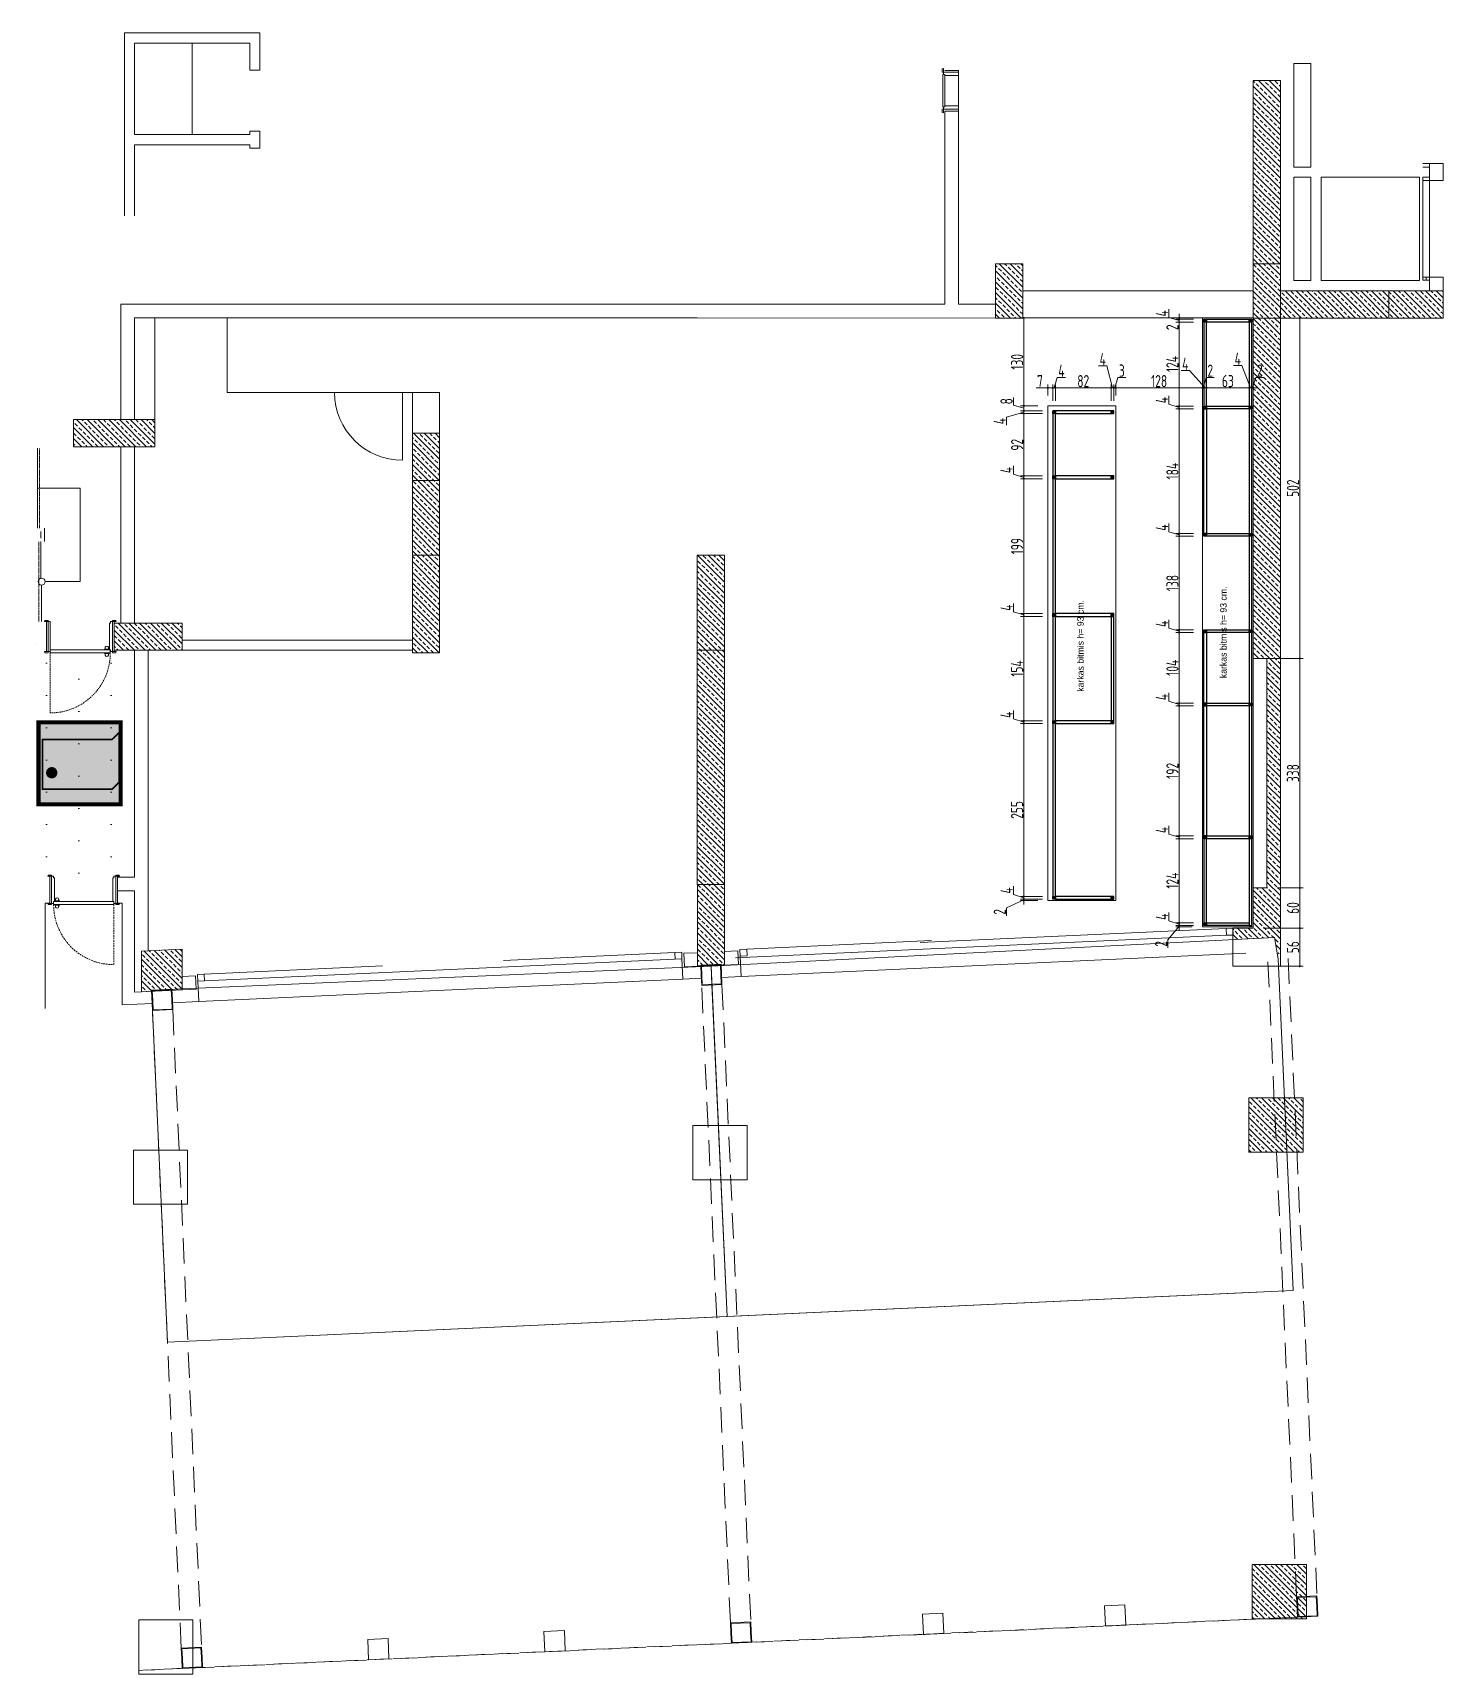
# Model space of a CAD drawing. Extents: x 309271 to 319232, y 6123 to 12941.
# Drawn here: x 309271 to 311351, y 7657 to 10078 of the extents above; entities that cross this region are included whole.
import ezdxf

# ---------------------------------------------------------------- set-up
doc = ezdxf.new("R2010")
doc.units = 0
doc.header["$LTSCALE"] = 25
doc.header["$MEASUREMENT"] = 0
doc.header["$PDSIZE"] = -500
doc.linetypes.add('DASHED', pattern=[0.75, 0.5, -0.25])
doc.linetypes.add('DUZ', pattern=[0])
doc.layers.get('0').update_dxf_attribs({"linetype": 'CONTINUOUS', "lineweight": 0})
doc.layers.get('DEFPOINTS').update_dxf_attribs({"linetype": 'CONTINUOUS', "lineweight": 0})
for name, color, linetype, lineweight in [('1-ASANSÖR', 6, 'DUZ', 0), ('Ar-DIM-INT', 2, 'CONTINUOUS', 0), ('ARK_AHŞAP', 45, 'CONTINUOUS', 15), ('DUVAR', 11, 'CONTINUOUS', 0), ('IMARSINIRI', 70, 'DUZ', 15), ('IZDUSUM', 130, 'DASHED', 18), ('MERD_IZDUSUM', 8, 'DASHED', 0), ('PLAN_KESIT_TAS', 222, 'CONTINUOUS', 18), ('t_dograma', 4, 'CONTINUOUS', 0), ('t_dograma_gorunus', 5, 'CONTINUOUS', 0), ('t_dograma_kst', 5, 'CONTINUOUS', 0), ('t_kolon_rev', 1, 'CONTINUOUS', 0), ('t_kolon_tarama_rev', 9, 'CONTINUOUS', 0), ('t_merdiven', 3, 'CONTINUOUS', 0), ('t_sıva', 7, 'CONTINUOUS', 0), ('TERAS', 2, 'CONTINUOUS', 0)]:
    doc.layers.add(name, color=color, linetype=linetype, lineweight=lineweight)
doc.layers.add('H Fire-Exit', color=7, linetype='CONTINUOUS', lineweight=0, true_color=0x008a00)
doc.layers.add('H MALL HATCH', color=7, linetype='CONTINUOUS', lineweight=0, true_color=0xfff4d1)
for name, color, linetype in [('Kıtc-002 Çizgi', 7, 'CONTINUOUS'), ('Kıtc-006 Yazı 001', 1, 'CONTINUOUS'), ('Kıtc-040 Detay', 7, 'CONTINUOUS')]:
    doc.layers.add(name, color=color, linetype=linetype)
doc.styles.add('DIM', font='dim', dxfattribs={"width": 0.8})
doc.dimstyles.new('mcv100 OLCU', dxfattribs={"dimtxt": 18, "dimasz": 3, "dimexe": 5, "dimexo": 15, "dimgap": 1, "dimtad": 1, "dimdec": 0, "dimzin": 9, "dimtxsty": 'DIM', "dimblk": 'DOT', "dimcen": 2.5, "dimclrd": 256, "dimclre": 256, "dimclrt": 256, "dimadec": 1, "dimazin": 1, "dimtfac": 1, "dimtdec": 0, "dimtmove": 0, "dimatfit": 3, "dimldrblk": 'DOT', "dimfxl": 1, "dimlwd": -1, "dimlwe": -1, "dimarcsym": 0})
pattern_1 = [(135, (94215.629, -586205.287), (-7.95495129, -7.95495129), []), (135, (94215.629, -586197.332), (-7.95495129, -7.95495129), [5.625, -2.8125])]

msp = doc.modelspace()

# ---------------------------------------------------------------- texts
at = {"layer": 'Kıtc-006 Yazı 001'}
for p in [(311032, 9125.8), (310821.2, 9105.8)]:
    msp.add_text('karkas bitmis h= 93 cm.', height=9.6, rotation=90, dxfattribs=at).set_placement(p)

# ---------------------------------------------------------------- blocks, each defined once
blk = doc.blocks.new('aa')
at = {"layer": 't_dograma_gorunus'}
for p, q in [((595367.5, -215161.4), (595368.5, -215161.4)), ((595367.5, -215168.4), (595367.5, -215161.4)), ((595374, -215161.4), (595373, -215161.4)), ((595374, -215168.4), (595374, -215161.4)), ((595367.5, -215168.4), (595368.5, -215168.4)), ((595374, -215168.4), (595373, -215168.4))]:
    blk.add_line(p, q, dxfattribs=at)
at = {"layer": 't_dograma_gorunus', "extrusion": (0, 0, -1)}
blk.add_ellipse((595365.8, -215164.9, -8664268082641.7), major_axis=(1.77, 1.77), ratio=1, start_param=1.570796, end_param=6.283185, dxfattribs=at)
at = {"layer": 't_dograma_gorunus'}
blk.add_ellipse((595375.8, -215164.9, -8664268082641.7), major_axis=(-1.77, 1.77), ratio=1, start_param=1.570796, end_param=6.283185, dxfattribs=at)
at = {"layer": 't_dograma_kst', "linetype": 'DASHED', "ltscale": 0.15}
blk.add_line((595368.5, -215081.4), (595279.9, -215081.4), dxfattribs=at)
at = {"layer": 't_dograma_kst'}
for p, q in [((595368.5, -215073.4), (595370.3, -215072.9)), ((595368.5, -215073.4), (595368.5, -215078.4)), ((595368.5, -215078.4), (595370.3, -215078.9)), ((595368.5, -215081.4), (595373, -215081.4)), ((595368.5, -215170), (595368.5, -215081.4)), ((595370.3, -215075.7), (595370.3, -215072.9)), ((595370.3, -215075.7), (595370.3, -215078.2)), ((595370.3, -215075.7), (595414.5, -215075.7)), ((595370.3, -215078.2), (595370.3, -215081.2)), ((595370.3, -215078.2), (595414.5, -215078.2)), ((595370.3, -215081.2), (595373, -215081.2)), ((595414.5, -215081.2), (595373, -215081.2)), ((595373, -215170), (595373, -215081.4)), ((595414.5, -215075.7), (595414.5, -215072.9)), ((595416.3, -215073.4), (595414.5, -215072.9)), ((595414.5, -215075.7), (595414.5, -215081.2)), ((595416.3, -215078.4), (595414.5, -215078.9)), ((595416.3, -215073.4), (595416.3, -215078.4)), ((595368.5, -215170), (595373, -215170)), ((595368.5, -215173), (595370.3, -215172.5)), ((595368.5, -215178), (595368.5, -215173)), ((595368.5, -215178), (595370.3, -215178.5)), ((595370.3, -215173.2), (595370.3, -215170.2)), ((595370.3, -215170.2), (595373, -215170.2)), ((595370.3, -215173.2), (595414.5, -215173.2)), ((595370.3, -215173.2), (595370.3, -215178.5)), ((595370.3, -215175.7), (595414.5, -215175.7)), ((595373, -215170.2), (595373, -215168.7)), ((595373, -215168.7), (595412.3, -215168.7)), ((595412.3, -215168.7), (595412.3, -215170.2)), ((595414.5, -215170.2), (595412.3, -215170.2)), ((595414.5, -215170.2), (595414.5, -215173.2)), ((595416.3, -215173), (595414.5, -215172.5)), ((595414.5, -215178.5), (595414.5, -215173.2)), ((595416.3, -215178), (595414.5, -215178.5)), ((595416.3, -215178), (595416.3, -215173))]:
    blk.add_line(p, q, dxfattribs=at)
at = {"layer": 't_dograma_kst', "linetype": 'DASHED', "ltscale": 0.15}
blk.add_arc((595368.4, -215081.5, -8664268082641.7), 88.5, 179.9508, 270.0492, dxfattribs=at)
blk = doc.blocks.new('zz')
at = {"layer": 't_dograma_gorunus'}
for p, q in [((594996.7, -215088), (594997.7, -215088)), ((594996.7, -215088), (594996.7, -215095)), ((595003.2, -215088), (595002.2, -215088)), ((595003.2, -215088), (595003.2, -215095)), ((594996.7, -215095), (594997.7, -215095)), ((595003.2, -215095), (595002.2, -215095))]:
    blk.add_line(p, q, dxfattribs=at)
blk.add_ellipse((594994.9, -215091.5, -1143.9), major_axis=(-1.77, 1.77), ratio=1, start_param=-1.570796, end_param=3.141593, dxfattribs=at)
at = {"layer": 't_dograma_gorunus', "extrusion": (0, 0, -1)}
blk.add_ellipse((595005, -215091.5, -1143.9), major_axis=(1.77, 1.77), ratio=1, start_param=-1.570796, end_param=3.141593, dxfattribs=at)
at = {"layer": 't_dograma_kst'}
for p, q in [((594997.7, -215078.4), (594999.5, -215077.9)), ((594997.7, -215078.4), (594997.7, -215083.4)), ((594997.7, -215083.4), (594999.5, -215083.9)), ((594997.7, -215086.4), (595002.2, -215086.4)), ((594997.7, -215086.4), (594997.7, -215175)), ((594999.5, -215083.2), (594999.5, -215077.9)), ((594999.5, -215080.7), (595039.5, -215080.7)), ((594999.5, -215083.2), (594999.5, -215086.2)), ((594999.5, -215083.2), (595039.5, -215083.2)), ((594999.5, -215086.2), (595002.2, -215086.2)), ((595002.2, -215086.2), (595002.2, -215087.7)), ((595002.2, -215086.4), (595002.2, -215175)), ((595002.2, -215087.7), (595037.3, -215087.7)), ((595017.5, -215080.7), (595037.5, -215080.7)), ((595039.5, -215086.2), (595037.3, -215086.2)), ((595037.3, -215087.7), (595037.3, -215086.2)), ((595039.5, -215077.9), (595039.5, -215083.2)), ((595041.3, -215078.4), (595039.5, -215077.9)), ((595039.5, -215086.2), (595039.5, -215083.2)), ((595041.3, -215083.4), (595039.5, -215083.9)), ((595041.3, -215078.4), (595041.3, -215083.4)), ((594997.7, -215175), (595002.2, -215175)), ((594997.7, -215178), (594999.5, -215177.5)), ((594997.7, -215183), (594997.7, -215178)), ((594997.7, -215183), (594999.5, -215183.5)), ((594999.5, -215178.2), (594999.5, -215175.2)), ((594999.5, -215175.2), (595002.2, -215175.2)), ((594999.5, -215180.7), (594999.5, -215178.2)), ((594999.5, -215178.2), (595039.5, -215178.2)), ((594999.5, -215180.7), (594999.5, -215183.5)), ((594999.5, -215180.7), (595039.5, -215180.7)), ((595002.2, -215175.2), (595002.2, -215173.7)), ((595002.2, -215173.7), (595037.3, -215173.7)), ((595017.5, -215180.7), (595037.5, -215180.7)), ((595037.3, -215173.7), (595037.3, -215175.2)), ((595039.5, -215175.2), (595037.3, -215175.2)), ((595039.5, -215175.2), (595039.5, -215178.2)), ((595041.3, -215178), (595039.5, -215177.5)), ((595039.5, -215180.7), (595039.5, -215178.2)), ((595039.5, -215180.7), (595039.5, -215183.5)), ((595041.3, -215183), (595039.5, -215183.5)), ((595041.3, -215183), (595041.3, -215178))]:
    blk.add_line(p, q, dxfattribs=at)
at = {"layer": 't_dograma_kst', "linetype": 'DASHED', "ltscale": 0.2}
blk.add_line((594997.7, -215175), (594909.1, -215175), dxfattribs=at)
blk.add_arc((594997.6, -215174.9, -1143.9), 88.5, 89.9508, 180.0492, dxfattribs=at)
blk = doc.blocks.new('YANGIN KAÇIŞ')
at = {"layer": 'H Fire-Exit'}
h = blk.add_hatch(color=256, dxfattribs=at)
h.dxf.hatch_style = 1
h.paths.add_polyline_path([(51194.6, 62025.1), (51073.5, 62025.1), (51073.5, 61904.1), (51194.6, 61904.1)])
h.paths.add_polyline_path([(51169.3, 61943.8), (51171.5, 61943.8, -1), (51171.5, 61934.9), (51169.3, 61934.9), (51169.3, 61916.7), (51179.7, 61906.1), (51106.5, 61906.1), (51095.9, 61916.7), (51095.9, 62019.3), (51169.3, 62019.3)], flags=16)
h.paths.add_polyline_path([(51111.8, 62005.6, -1), (51128.7, 62005.6, -1)], flags=0)
h = blk.add_hatch(color=256, dxfattribs=at)
h.dxf.hatch_style = 1
h.paths.add_polyline_path([(51169.3, 62019.3), (51095.9, 62019.3), (51095.9, 61977.3), (51106.9, 61977.3), (51117.5, 61991.9, -0.229822), (51123.9, 61995.3), (51150.7, 61995.3, -0.261734), (51155.3, 61992.7), (51165.1, 61976.6, -0.330898), (51164.7, 61972.5, -0.228292), (51161.4, 61971.2, -0.18991), (51158.2, 61972.7), (51150.1, 61986.4), (51138.4, 61986.4), (51145.9, 61971.5, -0.090287), (51149, 61960.9, -0.008139), (51150.5, 61943.8), (51169.3, 61943.8)])
h.paths.add_polyline_path([(51111.8, 62005.6, -1), (51128.7, 62005.6, -1)], flags=16)
at = {"layer": 'H Fire-Exit', "true_color": 0xffffff}
h = blk.add_hatch(color=7, dxfattribs=at)
h.dxf.hatch_style = 1
h.paths.add_polyline_path([(51128.7, 62005.6, 1), (51111.8, 62005.6, 1)])
h = blk.add_hatch(color=7, dxfattribs=at)
h.dxf.hatch_style = 1
edge = h.paths.add_edge_path()
edge.add_line((51138.4, 61986.4), (51150.1, 61986.4))
edge.add_line((51150.1, 61986.4), (51158.2, 61972.7))
edge.add_arc((51161.7, 61976), 4.84, 223.4221, 266.4341)
edge.add_arc((51161.7, 61975.2), 4.02, 266.4341, 317.8731)
edge.add_arc((51162.1, 61974.8), 3.41, 317.8731, 391.1101)
edge.add_line((51165.1, 61976.6), (51155.3, 61992.7))
edge.add_arc((51150.7, 61989.9), 5.41, 31.3311, 90)
edge.add_line((51150.7, 61995.3), (51123.9, 61995.3))
edge.add_arc((51124.2, 61987), 8.3, 92.219, 143.9914)
edge.add_line((51117.5, 61991.9), (51106.9, 61977.3))
edge.add_line((51106.9, 61977.3), (51095.9, 61977.3))
edge.add_line((51095.9, 61977.3), (51095.9, 61969.5))
edge.add_line((51095.9, 61969.5), (51109.2, 61969.5))
edge.add_arc((51106.9, 61977.5), 8.34, 286.6483, 324.2627)
edge.add_line((51113.6, 61972.6), (51119.4, 61980.6))
edge.add_line((51119.4, 61980.6), (51127.8, 61964.3))
edge.add_line((51127.8, 61964.3), (51110.5, 61927.1))
edge.add_arc((51115.4, 61925.6), 5.17, 163.2714, 333.7123)
edge.add_line((51120, 61923.3), (51137.1, 61957.9))
edge.add_line((51137.1, 61957.9), (51140.4, 61938.8))
edge.add_arc((51144.5, 61939), 4.11, 182.3687, 270)
edge.add_line((51144.5, 61934.9), (51171.5, 61934.9))
edge.add_arc((51171.4, 61939.3), 4.44, 271.5611, 448.4389)
edge.add_line((51171.5, 61943.8), (51150.5, 61943.8))
edge.add_arc((50625.5, 61905.2), 526.5, 4.1983, 6.0636)
edge.add_arc((51118.3, 61957.6), 30.9, 6.0636, 26.7)
edge.add_line((51145.9, 61971.5), (51138.4, 61986.4))
at = {"layer": 'H Fire-Exit'}
h = blk.add_hatch(color=256, dxfattribs=at)
h.dxf.hatch_style = 1
h.paths.add_polyline_path([(51169.3, 61934.9), (51144.5, 61934.9, -0.402156), (51140.4, 61938.8), (51137.1, 61957.9), (51120, 61923.3, -0.919877), (51110.5, 61927.1), (51127.8, 61964.3), (51119.4, 61980.6), (51113.6, 61972.6, -0.165613), (51109.2, 61969.5), (51095.9, 61969.5), (51095.9, 61916.7), (51106.5, 61906.1), (51179.7, 61906.1), (51169.3, 61916.7)])
at = {"layer": 'H Fire-Exit', "color": 0, "const_width": 6.05}
blk.add_lwpolyline([(51073.5, 62025.1), (51194.6, 62025.1), (51194.6, 61904.1), (51073.5, 61904.1)], close=True, dxfattribs=at)
at = {"layer": 'H Fire-Exit', "color": 7, "true_color": 0xffffff, "const_width": 2.42}
blk.add_lwpolyline([(51095.9, 61916.7), (51095.9, 62019.3), (51169.3, 62019.3), (51169.3, 61916.7), (51179.7, 61906.1), (51106.5, 61906.1)], close=True, dxfattribs=at)
blk = doc.blocks.new('A$C14D17327')
at = {"layer": 'Kıtc-002 Çizgi', "color": 1, "elevation": 0}
blk.add_lwpolyline([(0, 4), (4, 4), (4, 0), (0, 0)], close=True, dxfattribs=at)
for points in [[(0, 4), (4, 0)], [(0, 0), (4, 4)]]:
    blk.add_lwpolyline(points, dxfattribs=at)
blk = doc.blocks.new('_Dot')
at = {"color": 0, "linetype": 'ByBlock', "lineweight": -2}
blk.add_line((-0.5, 0), (-1, 0), dxfattribs=at)
at = {"color": 0, "linetype": 'ByBlock', "const_width": 0.5}
blk.add_lwpolyline([(-0.25, 0, 1), (0.25, 0, 1)], format="xyb", close=True, dxfattribs=at)
blk = doc.blocks.new('*D73')
at = {"ltscale": 0.1, "transparency": 16777216}
for p, q in [((310753.5, 9657.1), (310727.9, 9657.1)), ((310732.9, 9654.1), (310732.9, 9530.6)), ((310753.5, 9527.6), (310727.9, 9527.6))]:
    blk.add_line(p, q, dxfattribs=at)
at = {"layer": 'DEFPOINTS', "color": 0, "ltscale": 0.1, "transparency": 16777216}
for p in [(310768.5, 9657.1), (310732.9, 9527.6), (310768.5, 9527.6)]:
    blk.add_point(p, dxfattribs=at)
at = {"ltscale": 0.1, "transparency": 16777216, "xscale": 3, "yscale": 3, "zscale": 3}
for p, rotation in [((310732.9, 9657.1), 90), ((310732.9, 9527.6), 270)]:
    blk.add_blockref('_Dot', p, dxfattribs=dict(at, rotation=rotation))
at = {"ltscale": 0.1, "transparency": 16777216, "insert": (310722.9, 9592.4), "char_height": 18, "attachment_point": 5, "rotation": 90, "style": 'DIM'}
blk.add_mtext('130', dxfattribs=at)
blk = doc.blocks.new('*D74')
at = {"ltscale": 0.1, "transparency": 16777216}
for p, q in [((310717.4, 9528.4), (310717.4, 9540)), ((310732.9, 9523.8), (310717.4, 9528.4)), ((310753.5, 9527.6), (310727.9, 9527.6)), ((310760.5, 9520), (310727.9, 9520)), ((310732.9, 9530.6), (310732.9, 9533.6)), ((310732.9, 9527.6), (310732.9, 9520)), ((310732.9, 9527.6), (310732.9, 9520)), ((310732.9, 9517), (310732.9, 9514))]:
    blk.add_line(p, q, dxfattribs=at)
at = {"layer": 'DEFPOINTS', "color": 0, "ltscale": 0.1, "transparency": 16777216}
for p in [(310732.9, 9520), (310768.5, 9527.6), (310775.5, 9520)]:
    blk.add_point(p, dxfattribs=at)
at = {"ltscale": 0.1, "transparency": 16777216, "xscale": 3, "yscale": 3, "zscale": 3}
for p, rotation in [((310732.9, 9527.6), 270), ((310732.9, 9520), 90)]:
    blk.add_blockref('_Dot', p, dxfattribs=dict(at, rotation=rotation))
at = {"ltscale": 0.1, "transparency": 16777216, "insert": (310707.4, 9534.2), "char_height": 18, "attachment_point": 5, "rotation": 90, "style": 'DIM'}
blk.add_mtext('8', dxfattribs=at)
blk = doc.blocks.new('*D75')
at = {"ltscale": 0.1, "transparency": 16777216}
for p, q in [((310732.9, 9518), (310707.4, 9511)), ((310760.5, 9520), (310727.9, 9520)), ((310760.5, 9516), (310727.9, 9516)), ((310732.9, 9523), (310732.9, 9526)), ((310732.9, 9520), (310732.9, 9516)), ((310732.9, 9520), (310732.9, 9516)), ((310707.4, 9511), (310707.4, 9498.8)), ((310732.9, 9513), (310732.9, 9510))]:
    blk.add_line(p, q, dxfattribs=at)
at = {"layer": 'DEFPOINTS', "color": 0, "ltscale": 0.1, "transparency": 16777216}
for p in [(310732.9, 9516), (310775.5, 9520), (310775.5, 9516)]:
    blk.add_point(p, dxfattribs=at)
at = {"ltscale": 0.1, "transparency": 16777216, "xscale": 3, "yscale": 3, "zscale": 3}
for p, rotation in [((310732.9, 9520), 270), ((310732.9, 9516), 90)]:
    blk.add_blockref('_Dot', p, dxfattribs=dict(at, rotation=rotation))
at = {"ltscale": 0.1, "transparency": 16777216, "insert": (310697.4, 9504.9), "char_height": 18, "attachment_point": 5, "rotation": 90, "style": 'DIM'}
blk.add_mtext('4', dxfattribs=at)
blk = doc.blocks.new('*D76')
at = {"ltscale": 0.1, "transparency": 16777216}
for p, q in [((310760.5, 9516), (310727.9, 9516)), ((310732.9, 9513), (310732.9, 9427)), ((310760.5, 9424), (310727.9, 9424))]:
    blk.add_line(p, q, dxfattribs=at)
at = {"layer": 'DEFPOINTS', "color": 0, "ltscale": 0.1, "transparency": 16777216}
for p in [(310775.5, 9516), (310732.9, 9424), (310775.5, 9424)]:
    blk.add_point(p, dxfattribs=at)
at = {"ltscale": 0.1, "transparency": 16777216, "xscale": 3, "yscale": 3, "zscale": 3}
for p, rotation in [((310732.9, 9516), 90), ((310732.9, 9424), 270)]:
    blk.add_blockref('_Dot', p, dxfattribs=dict(at, rotation=rotation))
at = {"ltscale": 0.1, "transparency": 16777216, "insert": (310722.9, 9470), "char_height": 18, "attachment_point": 5, "rotation": 90, "style": 'DIM'}
blk.add_mtext('92', dxfattribs=at)
blk = doc.blocks.new('*D77')
at = {"ltscale": 0.1, "transparency": 16777216}
for p, q in [((310717.4, 9426.7), (310717.4, 9438.9)), ((310732.9, 9422), (310717.4, 9426.7)), ((310760.5, 9424), (310727.9, 9424)), ((310760.5, 9420), (310727.9, 9420)), ((310732.9, 9427), (310732.9, 9430)), ((310732.9, 9424), (310732.9, 9420)), ((310732.9, 9424), (310732.9, 9420)), ((310732.9, 9417), (310732.9, 9414))]:
    blk.add_line(p, q, dxfattribs=at)
at = {"layer": 'DEFPOINTS', "color": 0, "ltscale": 0.1, "transparency": 16777216}
for p in [(310732.9, 9420), (310775.5, 9424), (310775.5, 9420)]:
    blk.add_point(p, dxfattribs=at)
at = {"ltscale": 0.1, "transparency": 16777216, "xscale": 3, "yscale": 3, "zscale": 3}
for p, rotation in [((310732.9, 9424), 270), ((310732.9, 9420), 90)]:
    blk.add_blockref('_Dot', p, dxfattribs=dict(at, rotation=rotation))
at = {"ltscale": 0.1, "transparency": 16777216, "insert": (310707.4, 9432.8), "char_height": 18, "attachment_point": 5, "rotation": 90, "style": 'DIM'}
blk.add_mtext('4', dxfattribs=at)
blk = doc.blocks.new('*D78')
at = {"ltscale": 0.1, "transparency": 16777216}
for p, q in [((310760.5, 9420), (310727.9, 9420)), ((310732.9, 9417), (310732.9, 9224)), ((310760.5, 9221), (310727.9, 9221))]:
    blk.add_line(p, q, dxfattribs=at)
at = {"layer": 'DEFPOINTS', "color": 0, "ltscale": 0.1, "transparency": 16777216}
for p in [(310775.5, 9420), (310732.9, 9221), (310775.5, 9221)]:
    blk.add_point(p, dxfattribs=at)
at = {"ltscale": 0.1, "transparency": 16777216, "xscale": 3, "yscale": 3, "zscale": 3}
for p, rotation in [((310732.9, 9420), 90), ((310732.9, 9221), 270)]:
    blk.add_blockref('_Dot', p, dxfattribs=dict(at, rotation=rotation))
at = {"ltscale": 0.1, "transparency": 16777216, "insert": (310722.9, 9320.5), "char_height": 18, "attachment_point": 5, "rotation": 90, "style": 'DIM'}
blk.add_mtext('199', dxfattribs=at)
blk = doc.blocks.new('*D79')
at = {"ltscale": 0.1, "transparency": 16777216}
for p, q in [((310717.4, 9223.7), (310717.4, 9235.9)), ((310732.9, 9219), (310717.4, 9223.7)), ((310732.9, 9224), (310732.9, 9227)), ((310760.5, 9221), (310727.9, 9221)), ((310760.5, 9217), (310727.9, 9217)), ((310732.9, 9221), (310732.9, 9217)), ((310732.9, 9221), (310732.9, 9217)), ((310732.9, 9214), (310732.9, 9211))]:
    blk.add_line(p, q, dxfattribs=at)
at = {"layer": 'DEFPOINTS', "color": 0, "ltscale": 0.1, "transparency": 16777216}
for p in [(310732.9, 9217), (310775.5, 9221), (310775.5, 9217)]:
    blk.add_point(p, dxfattribs=at)
at = {"ltscale": 0.1, "transparency": 16777216, "xscale": 3, "yscale": 3, "zscale": 3}
for p, rotation in [((310732.9, 9221), 270), ((310732.9, 9217), 90)]:
    blk.add_blockref('_Dot', p, dxfattribs=dict(at, rotation=rotation))
at = {"ltscale": 0.1, "transparency": 16777216, "insert": (310707.4, 9229.8), "char_height": 18, "attachment_point": 5, "rotation": 90, "style": 'DIM'}
blk.add_mtext('4', dxfattribs=at)
blk = doc.blocks.new('*D80')
at = {"ltscale": 0.1, "transparency": 16777216}
for p, q in [((310760.5, 9217), (310727.9, 9217)), ((310732.9, 9214), (310732.9, 9066)), ((310760.5, 9063), (310727.9, 9063))]:
    blk.add_line(p, q, dxfattribs=at)
at = {"layer": 'DEFPOINTS', "color": 0, "ltscale": 0.1, "transparency": 16777216}
for p in [(310775.5, 9217), (310732.9, 9063), (310775.5, 9063)]:
    blk.add_point(p, dxfattribs=at)
at = {"ltscale": 0.1, "transparency": 16777216, "xscale": 3, "yscale": 3, "zscale": 3}
for p, rotation in [((310732.9, 9217), 90), ((310732.9, 9063), 270)]:
    blk.add_blockref('_Dot', p, dxfattribs=dict(at, rotation=rotation))
at = {"ltscale": 0.1, "transparency": 16777216, "insert": (310722.9, 9140), "char_height": 18, "attachment_point": 5, "rotation": 90, "style": 'DIM'}
blk.add_mtext('154', dxfattribs=at)
blk = doc.blocks.new('*D81')
at = {"ltscale": 0.1, "transparency": 16777216}
for p, q in [((310717.4, 9065.7), (310717.4, 9077.9)), ((310732.9, 9061), (310717.4, 9065.7)), ((310760.5, 9063), (310727.9, 9063)), ((310760.5, 9059), (310727.9, 9059)), ((310732.9, 9066), (310732.9, 9069)), ((310732.9, 9063), (310732.9, 9059)), ((310732.9, 9063), (310732.9, 9059)), ((310732.9, 9056), (310732.9, 9053))]:
    blk.add_line(p, q, dxfattribs=at)
at = {"layer": 'DEFPOINTS', "color": 0, "ltscale": 0.1, "transparency": 16777216}
for p in [(310732.9, 9059), (310775.5, 9063), (310775.5, 9059)]:
    blk.add_point(p, dxfattribs=at)
at = {"ltscale": 0.1, "transparency": 16777216, "xscale": 3, "yscale": 3, "zscale": 3}
for p, rotation in [((310732.9, 9063), 270), ((310732.9, 9059), 90)]:
    blk.add_blockref('_Dot', p, dxfattribs=dict(at, rotation=rotation))
at = {"ltscale": 0.1, "transparency": 16777216, "insert": (310707.4, 9071.8), "char_height": 18, "attachment_point": 5, "rotation": 90, "style": 'DIM'}
blk.add_mtext('4', dxfattribs=at)
blk = doc.blocks.new('*D82')
at = {"ltscale": 0.1, "transparency": 16777216}
for p, q in [((310760.5, 9059), (310727.9, 9059)), ((310732.9, 9056), (310732.9, 8807)), ((310760.5, 8804), (310727.9, 8804))]:
    blk.add_line(p, q, dxfattribs=at)
at = {"layer": 'DEFPOINTS', "color": 0, "ltscale": 0.1, "transparency": 16777216}
for p in [(310775.5, 9059), (310732.9, 8804), (310775.5, 8804)]:
    blk.add_point(p, dxfattribs=at)
at = {"ltscale": 0.1, "transparency": 16777216, "xscale": 3, "yscale": 3, "zscale": 3}
for p, rotation in [((310732.9, 9059), 90), ((310732.9, 8804), 270)]:
    blk.add_blockref('_Dot', p, dxfattribs=dict(at, rotation=rotation))
at = {"ltscale": 0.1, "transparency": 16777216, "insert": (310722.9, 8931.5), "char_height": 18, "attachment_point": 5, "rotation": 90, "style": 'DIM'}
blk.add_mtext('255', dxfattribs=at)
blk = doc.blocks.new('*D83')
at = {"ltscale": 0.1, "transparency": 16777216}
for p, q in [((310717.4, 8806.7), (310717.4, 8818.9)), ((310732.9, 8802), (310717.4, 8806.7)), ((310760.5, 8804), (310727.9, 8804)), ((310760.5, 8800), (310727.9, 8800)), ((310732.9, 8807), (310732.9, 8810)), ((310732.9, 8804), (310732.9, 8800)), ((310732.9, 8804), (310732.9, 8800)), ((310732.9, 8797), (310732.9, 8794))]:
    blk.add_line(p, q, dxfattribs=at)
at = {"layer": 'DEFPOINTS', "color": 0, "ltscale": 0.1, "transparency": 16777216}
for p in [(310732.9, 8800), (310775.5, 8804), (310775.5, 8800)]:
    blk.add_point(p, dxfattribs=at)
at = {"ltscale": 0.1, "transparency": 16777216, "xscale": 3, "yscale": 3, "zscale": 3}
for p, rotation in [((310732.9, 8804), 270), ((310732.9, 8800), 90)]:
    blk.add_blockref('_Dot', p, dxfattribs=dict(at, rotation=rotation))
at = {"ltscale": 0.1, "transparency": 16777216, "insert": (310707.4, 8812.8), "char_height": 18, "attachment_point": 5, "rotation": 90, "style": 'DIM'}
blk.add_mtext('4', dxfattribs=at)
blk = doc.blocks.new('*D84')
at = {"ltscale": 0.1, "transparency": 16777216}
for p, q in [((310732.9, 8799), (310707.4, 8786.9)), ((310760.5, 8800), (310727.9, 8800)), ((310753.5, 8798), (310727.9, 8798)), ((310732.9, 8803), (310732.9, 8806)), ((310732.9, 8800), (310732.9, 8798)), ((310732.9, 8800), (310732.9, 8798)), ((310732.9, 8795), (310732.9, 8792)), ((310707.4, 8786.9), (310707.4, 8775.3))]:
    blk.add_line(p, q, dxfattribs=at)
at = {"layer": 'DEFPOINTS', "color": 0, "ltscale": 0.1, "transparency": 16777216}
for p in [(310732.9, 8798), (310768.5, 8798), (310775.5, 8800)]:
    blk.add_point(p, dxfattribs=at)
at = {"ltscale": 0.1, "transparency": 16777216, "xscale": 3, "yscale": 3, "zscale": 3}
for p, rotation in [((310732.9, 8800), 270), ((310732.9, 8798), 90)]:
    blk.add_blockref('_Dot', p, dxfattribs=dict(at, rotation=rotation))
at = {"ltscale": 0.1, "transparency": 16777216, "insert": (310697.4, 8781.1), "char_height": 18, "attachment_point": 5, "rotation": 90, "style": 'DIM'}
blk.add_mtext('2', dxfattribs=at)
blk = doc.blocks.new('*D85')
at = {"ltscale": 0.1, "transparency": 16777216}
for p, q in [((310765.5, 9553.9), (310750.9, 9553.9)), ((310768.5, 9542.6), (310768.5, 9558.9)), ((310775.5, 9553.9), (310768.5, 9553.9)), ((310775.5, 9535), (310775.5, 9558.9)), ((310778.5, 9553.9), (310781.5, 9553.9))]:
    blk.add_line(p, q, dxfattribs=at)
at = {"layer": 'DEFPOINTS', "color": 0, "ltscale": 0.1, "transparency": 16777216}
for p in [(310775.5, 9553.9), (310768.5, 9527.6), (310775.5, 9520)]:
    blk.add_point(p, dxfattribs=at)
at = {"ltscale": 0.1, "transparency": 16777216, "xscale": 3, "yscale": 3, "zscale": 3}
blk.add_blockref('_Dot', (310768.5, 9553.9), dxfattribs=at)
at = {"ltscale": 0.1, "transparency": 16777216, "xscale": 3, "yscale": 3, "zscale": 3, "rotation": 180}
blk.add_blockref('_Dot', (310775.5, 9553.9), dxfattribs=at)
at = {"ltscale": 0.1, "transparency": 16777216, "insert": (310756.7, 9563.9), "char_height": 18, "attachment_point": 5, "style": 'DIM'}
blk.add_mtext('7', dxfattribs=at)
blk = doc.blocks.new('*D86')
at = {"ltscale": 0.1, "transparency": 16777216}
for p, q in [((310777.5, 9553.9), (310782.1, 9569.4)), ((310782.1, 9569.4), (310794.4, 9569.4)), ((310772.5, 9553.9), (310769.5, 9553.9)), ((310775.5, 9535), (310775.5, 9558.9)), ((310775.5, 9553.9), (310779.5, 9553.9)), ((310775.5, 9553.9), (310779.5, 9553.9)), ((310779.5, 9535), (310779.5, 9558.9)), ((310782.5, 9553.9), (310785.5, 9553.9))]:
    blk.add_line(p, q, dxfattribs=at)
at = {"layer": 'DEFPOINTS', "color": 0, "ltscale": 0.1, "transparency": 16777216}
for p in [(310779.5, 9553.9), (310775.5, 9520), (310779.5, 9520)]:
    blk.add_point(p, dxfattribs=at)
at = {"ltscale": 0.1, "transparency": 16777216, "xscale": 3, "yscale": 3, "zscale": 3}
blk.add_blockref('_Dot', (310775.5, 9553.9), dxfattribs=at)
at = {"ltscale": 0.1, "transparency": 16777216, "xscale": 3, "yscale": 3, "zscale": 3, "rotation": 180}
blk.add_blockref('_Dot', (310779.5, 9553.9), dxfattribs=at)
at = {"ltscale": 0.1, "transparency": 16777216, "insert": (310788.3, 9579.4), "char_height": 18, "attachment_point": 5, "style": 'DIM'}
blk.add_mtext('4', dxfattribs=at)
blk = doc.blocks.new('*D87')
at = {"ltscale": 0.1, "transparency": 16777216}
for p, q in [((310779.5, 9535), (310779.5, 9558.9)), ((310782.5, 9553.9), (310858.5, 9553.9)), ((310861.5, 9535), (310861.5, 9558.9))]:
    blk.add_line(p, q, dxfattribs=at)
at = {"layer": 'DEFPOINTS', "color": 0, "ltscale": 0.1, "transparency": 16777216}
for p in [(310861.5, 9553.9), (310779.5, 9520), (310861.5, 9520)]:
    blk.add_point(p, dxfattribs=at)
at = {"ltscale": 0.1, "transparency": 16777216, "xscale": 3, "yscale": 3, "zscale": 3, "rotation": 180}
blk.add_blockref('_Dot', (310779.5, 9553.9), dxfattribs=at)
at = {"ltscale": 0.1, "transparency": 16777216, "xscale": 3, "yscale": 3, "zscale": 3}
blk.add_blockref('_Dot', (310861.5, 9553.9), dxfattribs=at)
at = {"ltscale": 0.1, "transparency": 16777216, "insert": (310820.5, 9563.9), "char_height": 18, "attachment_point": 5, "style": 'DIM'}
blk.add_mtext('82', dxfattribs=at)
blk = doc.blocks.new('*D88')
at = {"ltscale": 0.1, "transparency": 16777216}
for p, q in [((310855.4, 9586.3), (310843.1, 9586.3)), ((310863.5, 9553.9), (310855.4, 9586.3)), ((310858.5, 9553.9), (310855.5, 9553.9)), ((310861.5, 9535), (310861.5, 9558.9)), ((310861.5, 9553.9), (310865.5, 9553.9)), ((310861.5, 9553.9), (310865.5, 9553.9)), ((310865.5, 9535), (310865.5, 9558.9)), ((310868.5, 9553.9), (310871.5, 9553.9))]:
    blk.add_line(p, q, dxfattribs=at)
at = {"layer": 'DEFPOINTS', "color": 0, "ltscale": 0.1, "transparency": 16777216}
for p in [(310865.5, 9553.9), (310861.5, 9520), (310865.5, 9520)]:
    blk.add_point(p, dxfattribs=at)
at = {"ltscale": 0.1, "transparency": 16777216, "xscale": 3, "yscale": 3, "zscale": 3}
blk.add_blockref('_Dot', (310861.5, 9553.9), dxfattribs=at)
at = {"ltscale": 0.1, "transparency": 16777216, "xscale": 3, "yscale": 3, "zscale": 3, "rotation": 180}
blk.add_blockref('_Dot', (310865.5, 9553.9), dxfattribs=at)
at = {"ltscale": 0.1, "transparency": 16777216, "insert": (310849.2, 9596.3), "char_height": 18, "attachment_point": 5, "style": 'DIM'}
blk.add_mtext('4', dxfattribs=at)
blk = doc.blocks.new('*D89')
at = {"ltscale": 0.1, "transparency": 16777216}
for p, q in [((310867, 9553.9), (310871.6, 9569.4)), ((310871.6, 9569.4), (310883.2, 9569.4)), ((310862.5, 9553.9), (310859.5, 9553.9)), ((310865.5, 9535), (310865.5, 9558.9)), ((310865.5, 9553.9), (310868.5, 9553.9)), ((310865.5, 9553.9), (310868.5, 9553.9)), ((310868.5, 9542.6), (310868.5, 9558.9)), ((310871.5, 9553.9), (310874.5, 9553.9))]:
    blk.add_line(p, q, dxfattribs=at)
at = {"layer": 'DEFPOINTS', "color": 0, "ltscale": 0.1, "transparency": 16777216}
for p in [(310868.5, 9553.9), (310865.5, 9520), (310868.5, 9527.6)]:
    blk.add_point(p, dxfattribs=at)
at = {"ltscale": 0.1, "transparency": 16777216, "xscale": 3, "yscale": 3, "zscale": 3}
blk.add_blockref('_Dot', (310865.5, 9553.9), dxfattribs=at)
at = {"ltscale": 0.1, "transparency": 16777216, "xscale": 3, "yscale": 3, "zscale": 3, "rotation": 180}
blk.add_blockref('_Dot', (310868.5, 9553.9), dxfattribs=at)
at = {"ltscale": 0.1, "transparency": 16777216, "insert": (310877.4, 9579.4), "char_height": 18, "attachment_point": 5, "style": 'DIM'}
blk.add_mtext('3', dxfattribs=at)
blk = doc.blocks.new('*D90')
at = {"ltscale": 0.1, "transparency": 16777216}
for p, q in [((310868.5, 9542.6), (310868.5, 9558.9)), ((310871.5, 9553.9), (310993.3, 9553.9)), ((310996.3, 9540.1), (310996.3, 9558.9))]:
    blk.add_line(p, q, dxfattribs=at)
at = {"layer": 'DEFPOINTS', "color": 0, "ltscale": 0.1, "transparency": 16777216}
for p in [(310996.3, 9553.9), (310868.5, 9527.6), (310996.3, 9525.1)]:
    blk.add_point(p, dxfattribs=at)
at = {"ltscale": 0.1, "transparency": 16777216, "xscale": 3, "yscale": 3, "zscale": 3, "rotation": 180}
blk.add_blockref('_Dot', (310868.5, 9553.9), dxfattribs=at)
at = {"ltscale": 0.1, "transparency": 16777216, "xscale": 3, "yscale": 3, "zscale": 3}
blk.add_blockref('_Dot', (310996.3, 9553.9), dxfattribs=at)
at = {"ltscale": 0.1, "transparency": 16777216, "insert": (310932.4, 9563.9), "char_height": 18, "attachment_point": 5, "style": 'DIM'}
blk.add_mtext('128', dxfattribs=at)
blk = doc.blocks.new('*D91')
at = {"ltscale": 0.1, "transparency": 16777216}
for p, q in [((310997.3, 9553.9), (311002, 9569.4)), ((311002, 9569.4), (311013.6, 9569.4)), ((310993.3, 9553.9), (310990.3, 9553.9)), ((310996.3, 9540.1), (310996.3, 9558.9)), ((310996.3, 9553.9), (310998.3, 9553.9)), ((310996.3, 9553.9), (310998.3, 9553.9)), ((310998.3, 9542.1), (310998.3, 9558.9)), ((311001.3, 9553.9), (311004.3, 9553.9))]:
    blk.add_line(p, q, dxfattribs=at)
at = {"layer": 'DEFPOINTS', "color": 0, "ltscale": 0.1, "transparency": 16777216}
for p in [(310998.3, 9553.9), (310996.3, 9525.1), (310998.3, 9527.1)]:
    blk.add_point(p, dxfattribs=at)
at = {"ltscale": 0.1, "transparency": 16777216, "xscale": 3, "yscale": 3, "zscale": 3}
blk.add_blockref('_Dot', (310996.3, 9553.9), dxfattribs=at)
at = {"ltscale": 0.1, "transparency": 16777216, "xscale": 3, "yscale": 3, "zscale": 3, "rotation": 180}
blk.add_blockref('_Dot', (310998.3, 9553.9), dxfattribs=at)
at = {"ltscale": 0.1, "transparency": 16777216, "insert": (311007.8, 9579.4), "char_height": 18, "attachment_point": 5, "style": 'DIM'}
blk.add_mtext('2', dxfattribs=at)
blk = doc.blocks.new('*D92')
at = {"ltscale": 0.1, "transparency": 16777216}
for p, q in [((310977.1, 9579.4), (310964.9, 9579.4)), ((311000.3, 9553.9), (310977.1, 9579.4)), ((310995.3, 9553.9), (310992.3, 9553.9)), ((310998.3, 9542.1), (310998.3, 9558.9)), ((310998.3, 9553.9), (311002.3, 9553.9)), ((310998.3, 9553.9), (311002.3, 9553.9)), ((311002.3, 9542.1), (311002.3, 9558.9)), ((311005.3, 9553.9), (311008.3, 9553.9))]:
    blk.add_line(p, q, dxfattribs=at)
at = {"layer": 'DEFPOINTS', "color": 0, "ltscale": 0.1, "transparency": 16777216}
for p in [(311002.3, 9553.9), (310998.3, 9527.1), (311002.3, 9527.1)]:
    blk.add_point(p, dxfattribs=at)
at = {"ltscale": 0.1, "transparency": 16777216, "xscale": 3, "yscale": 3, "zscale": 3}
blk.add_blockref('_Dot', (310998.3, 9553.9), dxfattribs=at)
at = {"ltscale": 0.1, "transparency": 16777216, "xscale": 3, "yscale": 3, "zscale": 3, "rotation": 180}
blk.add_blockref('_Dot', (311002.3, 9553.9), dxfattribs=at)
at = {"ltscale": 0.1, "transparency": 16777216, "insert": (310971, 9589.4), "char_height": 18, "attachment_point": 5, "style": 'DIM'}
blk.add_mtext('4', dxfattribs=at)
blk = doc.blocks.new('*D93')
at = {"ltscale": 0.1, "transparency": 16777216}
for p, q in [((311002.3, 9542.1), (311002.3, 9558.9)), ((311005.3, 9553.9), (311062.3, 9553.9)), ((311065.3, 9542.1), (311065.3, 9558.9))]:
    blk.add_line(p, q, dxfattribs=at)
at = {"layer": 'DEFPOINTS', "color": 0, "ltscale": 0.1, "transparency": 16777216}
for p in [(311065.3, 9553.9), (311002.3, 9527.1), (311065.3, 9527.1)]:
    blk.add_point(p, dxfattribs=at)
at = {"ltscale": 0.1, "transparency": 16777216, "xscale": 3, "yscale": 3, "zscale": 3, "rotation": 180}
blk.add_blockref('_Dot', (311002.3, 9553.9), dxfattribs=at)
at = {"ltscale": 0.1, "transparency": 16777216, "xscale": 3, "yscale": 3, "zscale": 3}
blk.add_blockref('_Dot', (311065.3, 9553.9), dxfattribs=at)
at = {"ltscale": 0.1, "transparency": 16777216, "insert": (311033.8, 9563.9), "char_height": 18, "attachment_point": 5, "style": 'DIM'}
blk.add_mtext('63', dxfattribs=at)
blk = doc.blocks.new('*D94')
at = {"ltscale": 0.1, "transparency": 16777216}
for p, q in [((311054.6, 9586.9), (311042.3, 9586.9)), ((311067.3, 9553.9), (311054.6, 9586.9)), ((311062.3, 9553.9), (311059.3, 9553.9)), ((311065.3, 9542.1), (311065.3, 9558.9)), ((311065.3, 9553.9), (311069.3, 9553.9)), ((311065.3, 9553.9), (311069.3, 9553.9)), ((311069.3, 9542.1), (311069.3, 9558.9)), ((311072.3, 9553.9), (311075.3, 9553.9))]:
    blk.add_line(p, q, dxfattribs=at)
at = {"layer": 'DEFPOINTS', "color": 0, "ltscale": 0.1, "transparency": 16777216}
for p in [(311069.3, 9553.9), (311065.3, 9527.1), (311069.3, 9527.1)]:
    blk.add_point(p, dxfattribs=at)
at = {"ltscale": 0.1, "transparency": 16777216, "xscale": 3, "yscale": 3, "zscale": 3}
blk.add_blockref('_Dot', (311065.3, 9553.9), dxfattribs=at)
at = {"ltscale": 0.1, "transparency": 16777216, "xscale": 3, "yscale": 3, "zscale": 3, "rotation": 180}
blk.add_blockref('_Dot', (311069.3, 9553.9), dxfattribs=at)
at = {"ltscale": 0.1, "transparency": 16777216, "insert": (311048.4, 9596.9), "char_height": 18, "attachment_point": 5, "style": 'DIM'}
blk.add_mtext('4', dxfattribs=at)
blk = doc.blocks.new('*D95')
at = {"ltscale": 0.1, "transparency": 16777216}
for p, q in [((311070.3, 9553.9), (311075, 9569.4)), ((311075, 9569.4), (311086.6, 9569.4)), ((311066.3, 9553.9), (311063.3, 9553.9)), ((311069.3, 9542.1), (311069.3, 9558.9)), ((311069.3, 9553.9), (311071.3, 9553.9)), ((311069.3, 9553.9), (311071.3, 9553.9)), ((311071.3, 9542.1), (311071.3, 9558.9)), ((311074.3, 9553.9), (311077.3, 9553.9))]:
    blk.add_line(p, q, dxfattribs=at)
at = {"layer": 'DEFPOINTS', "color": 0, "ltscale": 0.1, "transparency": 16777216}
for p in [(311071.3, 9553.9), (311069.3, 9527.1), (311071.3, 9527.1)]:
    blk.add_point(p, dxfattribs=at)
at = {"ltscale": 0.1, "transparency": 16777216, "xscale": 3, "yscale": 3, "zscale": 3}
blk.add_blockref('_Dot', (311069.3, 9553.9), dxfattribs=at)
at = {"ltscale": 0.1, "transparency": 16777216, "xscale": 3, "yscale": 3, "zscale": 3, "rotation": 180}
blk.add_blockref('_Dot', (311071.3, 9553.9), dxfattribs=at)
at = {"ltscale": 0.1, "transparency": 16777216, "insert": (311080.8, 9579.4), "char_height": 18, "attachment_point": 5, "style": 'DIM'}
blk.add_mtext('2', dxfattribs=at)
blk = doc.blocks.new('*D96')
at = {"ltscale": 0.1, "transparency": 16777216}
for p, q in [((310962, 9660.1), (310962, 9663.1)), ((310981.3, 9657.1), (310957, 9657.1)), ((310983.3, 9655.1), (310957, 9655.1)), ((310962, 9657.1), (310962, 9655.1)), ((310962, 9652.1), (310962, 9637.5))]:
    blk.add_line(p, q, dxfattribs=at)
at = {"layer": 'DEFPOINTS', "color": 0, "ltscale": 0.1, "transparency": 16777216}
for p in [(310962, 9655.1), (310996.3, 9657.1), (310998.3, 9655.1)]:
    blk.add_point(p, dxfattribs=at)
at = {"ltscale": 0.1, "transparency": 16777216, "xscale": 3, "yscale": 3, "zscale": 3}
for p, rotation in [((310962, 9657.1), 270), ((310962, 9655.1), 90)]:
    blk.add_blockref('_Dot', p, dxfattribs=dict(at, rotation=rotation))
at = {"ltscale": 0.1, "transparency": 16777216, "insert": (310952, 9643.3), "char_height": 18, "attachment_point": 5, "rotation": 90, "style": 'DIM'}
blk.add_mtext('2', dxfattribs=at)
blk = doc.blocks.new('*D97')
at = {"ltscale": 0.1, "transparency": 16777216}
for p, q in [((310946.5, 9657.8), (310946.5, 9670.1)), ((310962, 9658.1), (310962, 9661.1)), ((310962, 9653.1), (310946.5, 9657.8)), ((310983.3, 9655.1), (310957, 9655.1)), ((310983.3, 9651.1), (310957, 9651.1)), ((310962, 9655.1), (310962, 9651.1)), ((310962, 9655.1), (310962, 9651.1)), ((310962, 9648.1), (310962, 9645.1))]:
    blk.add_line(p, q, dxfattribs=at)
at = {"layer": 'DEFPOINTS', "color": 0, "ltscale": 0.1, "transparency": 16777216}
for p in [(310962, 9651.1), (310998.3, 9655.1), (310998.3, 9651.1)]:
    blk.add_point(p, dxfattribs=at)
at = {"ltscale": 0.1, "transparency": 16777216, "xscale": 3, "yscale": 3, "zscale": 3}
for p, rotation in [((310962, 9655.1), 270), ((310962, 9651.1), 90)]:
    blk.add_blockref('_Dot', p, dxfattribs=dict(at, rotation=rotation))
at = {"ltscale": 0.1, "transparency": 16777216, "insert": (310936.5, 9663.9), "char_height": 18, "attachment_point": 5, "rotation": 90, "style": 'DIM'}
blk.add_mtext('4', dxfattribs=at)
blk = doc.blocks.new('*D98')
at = {"ltscale": 0.1, "transparency": 16777216}
for p, q in [((310983.3, 9651.1), (310957, 9651.1)), ((310962, 9648.1), (310962, 9530.1)), ((310983.3, 9527.1), (310957, 9527.1))]:
    blk.add_line(p, q, dxfattribs=at)
at = {"layer": 'DEFPOINTS', "color": 0, "ltscale": 0.1, "transparency": 16777216}
for p in [(310998.3, 9651.1), (310962, 9527.1), (310998.3, 9527.1)]:
    blk.add_point(p, dxfattribs=at)
at = {"ltscale": 0.1, "transparency": 16777216, "xscale": 3, "yscale": 3, "zscale": 3}
for p, rotation in [((310962, 9651.1), 90), ((310962, 9527.1), 270)]:
    blk.add_blockref('_Dot', p, dxfattribs=dict(at, rotation=rotation))
at = {"ltscale": 0.1, "transparency": 16777216, "insert": (310952, 9589.1), "char_height": 18, "attachment_point": 5, "rotation": 90, "style": 'DIM'}
blk.add_mtext('124', dxfattribs=at)
blk = doc.blocks.new('*D99')
at = {"ltscale": 0.1, "transparency": 16777216}
for p, q in [((310946.5, 9529.8), (310946.5, 9542.1)), ((310962, 9525.1), (310946.5, 9529.8)), ((310983.3, 9527.1), (310957, 9527.1)), ((310983.3, 9523.1), (310957, 9523.1)), ((310962, 9530.1), (310962, 9533.1)), ((310962, 9527.1), (310962, 9523.1)), ((310962, 9527.1), (310962, 9523.1)), ((310962, 9520.1), (310962, 9517.1))]:
    blk.add_line(p, q, dxfattribs=at)
at = {"layer": 'DEFPOINTS', "color": 0, "ltscale": 0.1, "transparency": 16777216}
for p in [(310962, 9523.1), (310998.3, 9527.1), (310998.3, 9523.1)]:
    blk.add_point(p, dxfattribs=at)
at = {"ltscale": 0.1, "transparency": 16777216, "xscale": 3, "yscale": 3, "zscale": 3}
for p, rotation in [((310962, 9527.1), 270), ((310962, 9523.1), 90)]:
    blk.add_blockref('_Dot', p, dxfattribs=dict(at, rotation=rotation))
at = {"ltscale": 0.1, "transparency": 16777216, "insert": (310936.5, 9535.9), "char_height": 18, "attachment_point": 5, "rotation": 90, "style": 'DIM'}
blk.add_mtext('4', dxfattribs=at)
blk = doc.blocks.new('*D100')
at = {"ltscale": 0.1, "transparency": 16777216}
for p, q in [((310983.3, 9523.1), (310957, 9523.1)), ((310962, 9520.1), (310962, 9342.1)), ((310983.3, 9339.1), (310957, 9339.1))]:
    blk.add_line(p, q, dxfattribs=at)
at = {"layer": 'DEFPOINTS', "color": 0, "ltscale": 0.1, "transparency": 16777216}
for p in [(310998.3, 9523.1), (310962, 9339.1), (310998.3, 9339.1)]:
    blk.add_point(p, dxfattribs=at)
at = {"ltscale": 0.1, "transparency": 16777216, "xscale": 3, "yscale": 3, "zscale": 3}
for p, rotation in [((310962, 9523.1), 90), ((310962, 9339.1), 270)]:
    blk.add_blockref('_Dot', p, dxfattribs=dict(at, rotation=rotation))
at = {"ltscale": 0.1, "transparency": 16777216, "insert": (310952, 9431.1), "char_height": 18, "attachment_point": 5, "rotation": 90, "style": 'DIM'}
blk.add_mtext('184', dxfattribs=at)
blk = doc.blocks.new('*D101')
at = {"ltscale": 0.1, "transparency": 16777216}
for p, q in [((310946.5, 9341.8), (310946.5, 9354.1)), ((310962, 9342.1), (310962, 9345.1)), ((310962, 9337.1), (310946.5, 9341.8)), ((310983.3, 9339.1), (310957, 9339.1)), ((310983.3, 9335.1), (310957, 9335.1)), ((310962, 9339.1), (310962, 9335.1)), ((310962, 9339.1), (310962, 9335.1)), ((310962, 9332.1), (310962, 9329.1))]:
    blk.add_line(p, q, dxfattribs=at)
at = {"layer": 'DEFPOINTS', "color": 0, "ltscale": 0.1, "transparency": 16777216}
for p in [(310962, 9335.1), (310998.3, 9339.1), (310998.3, 9335.1)]:
    blk.add_point(p, dxfattribs=at)
at = {"ltscale": 0.1, "transparency": 16777216, "xscale": 3, "yscale": 3, "zscale": 3}
for p, rotation in [((310962, 9339.1), 270), ((310962, 9335.1), 90)]:
    blk.add_blockref('_Dot', p, dxfattribs=dict(at, rotation=rotation))
at = {"ltscale": 0.1, "transparency": 16777216, "insert": (310936.5, 9347.9), "char_height": 18, "attachment_point": 5, "rotation": 90, "style": 'DIM'}
blk.add_mtext('4', dxfattribs=at)
blk = doc.blocks.new('*D102')
at = {"ltscale": 0.1, "transparency": 16777216}
for p, q in [((310983.3, 9335.1), (310957, 9335.1)), ((310962, 9332.1), (310962, 9200.1)), ((310983.3, 9197.1), (310957, 9197.1))]:
    blk.add_line(p, q, dxfattribs=at)
at = {"layer": 'DEFPOINTS', "color": 0, "ltscale": 0.1, "transparency": 16777216}
for p in [(310998.3, 9335.1), (310962, 9197.1), (310998.3, 9197.1)]:
    blk.add_point(p, dxfattribs=at)
at = {"ltscale": 0.1, "transparency": 16777216, "xscale": 3, "yscale": 3, "zscale": 3}
for p, rotation in [((310962, 9335.1), 90), ((310962, 9197.1), 270)]:
    blk.add_blockref('_Dot', p, dxfattribs=dict(at, rotation=rotation))
at = {"ltscale": 0.1, "transparency": 16777216, "insert": (310952, 9266.1), "char_height": 18, "attachment_point": 5, "rotation": 90, "style": 'DIM'}
blk.add_mtext('138', dxfattribs=at)
blk = doc.blocks.new('*D103')
at = {"ltscale": 0.1, "transparency": 16777216}
for p, q in [((310946.5, 9199.8), (310946.5, 9212.1)), ((310962, 9195.1), (310946.5, 9199.8)), ((310962, 9200.1), (310962, 9203.1)), ((310983.3, 9197.1), (310957, 9197.1)), ((310983.3, 9193.1), (310957, 9193.1)), ((310962, 9197.1), (310962, 9193.1)), ((310962, 9197.1), (310962, 9193.1)), ((310962, 9190.1), (310962, 9187.1))]:
    blk.add_line(p, q, dxfattribs=at)
at = {"layer": 'DEFPOINTS', "color": 0, "ltscale": 0.1, "transparency": 16777216}
for p in [(310962, 9193.1), (310998.3, 9197.1), (310998.3, 9193.1)]:
    blk.add_point(p, dxfattribs=at)
at = {"ltscale": 0.1, "transparency": 16777216, "xscale": 3, "yscale": 3, "zscale": 3}
for p, rotation in [((310962, 9197.1), 270), ((310962, 9193.1), 90)]:
    blk.add_blockref('_Dot', p, dxfattribs=dict(at, rotation=rotation))
at = {"ltscale": 0.1, "transparency": 16777216, "insert": (310936.5, 9205.9), "char_height": 18, "attachment_point": 5, "rotation": 90, "style": 'DIM'}
blk.add_mtext('4', dxfattribs=at)
blk = doc.blocks.new('*D104')
at = {"ltscale": 0.1, "transparency": 16777216}
for p, q in [((310983.3, 9193.1), (310957, 9193.1)), ((310962, 9190.1), (310962, 9092.1)), ((310983.3, 9089.1), (310957, 9089.1))]:
    blk.add_line(p, q, dxfattribs=at)
at = {"layer": 'DEFPOINTS', "color": 0, "ltscale": 0.1, "transparency": 16777216}
for p in [(310998.3, 9193.1), (310962, 9089.1), (310998.3, 9089.1)]:
    blk.add_point(p, dxfattribs=at)
at = {"ltscale": 0.1, "transparency": 16777216, "xscale": 3, "yscale": 3, "zscale": 3}
for p, rotation in [((310962, 9193.1), 90), ((310962, 9089.1), 270)]:
    blk.add_blockref('_Dot', p, dxfattribs=dict(at, rotation=rotation))
at = {"ltscale": 0.1, "transparency": 16777216, "insert": (310952, 9141.1), "char_height": 18, "attachment_point": 5, "rotation": 90, "style": 'DIM'}
blk.add_mtext('104', dxfattribs=at)
blk = doc.blocks.new('*D105')
at = {"ltscale": 0.1, "transparency": 16777216}
for p, q in [((310946.5, 9091.8), (310946.5, 9104.1)), ((310962, 9087.1), (310946.5, 9091.8)), ((310983.3, 9089.1), (310957, 9089.1)), ((310983.3, 9085.1), (310957, 9085.1)), ((310962, 9092.1), (310962, 9095.1)), ((310962, 9089.1), (310962, 9085.1)), ((310962, 9089.1), (310962, 9085.1)), ((310962, 9082.1), (310962, 9079.1))]:
    blk.add_line(p, q, dxfattribs=at)
at = {"layer": 'DEFPOINTS', "color": 0, "ltscale": 0.1, "transparency": 16777216}
for p in [(310962, 9085.1), (310998.3, 9089.1), (310998.3, 9085.1)]:
    blk.add_point(p, dxfattribs=at)
at = {"ltscale": 0.1, "transparency": 16777216, "xscale": 3, "yscale": 3, "zscale": 3}
for p, rotation in [((310962, 9089.1), 270), ((310962, 9085.1), 90)]:
    blk.add_blockref('_Dot', p, dxfattribs=dict(at, rotation=rotation))
at = {"ltscale": 0.1, "transparency": 16777216, "insert": (310936.5, 9097.9), "char_height": 18, "attachment_point": 5, "rotation": 90, "style": 'DIM'}
blk.add_mtext('4', dxfattribs=at)
blk = doc.blocks.new('*D106')
at = {"ltscale": 0.1, "transparency": 16777216}
for p, q in [((310983.3, 9085.1), (310957, 9085.1)), ((310962, 9082.1), (310962, 8896.1)), ((310983.3, 8893.1), (310957, 8893.1))]:
    blk.add_line(p, q, dxfattribs=at)
at = {"layer": 'DEFPOINTS', "color": 0, "ltscale": 0.1, "transparency": 16777216}
for p in [(310998.3, 9085.1), (310962, 8893.1), (310998.3, 8893.1)]:
    blk.add_point(p, dxfattribs=at)
at = {"ltscale": 0.1, "transparency": 16777216, "xscale": 3, "yscale": 3, "zscale": 3}
for p, rotation in [((310962, 9085.1), 90), ((310962, 8893.1), 270)]:
    blk.add_blockref('_Dot', p, dxfattribs=dict(at, rotation=rotation))
at = {"ltscale": 0.1, "transparency": 16777216, "insert": (310952, 8989.1), "char_height": 18, "attachment_point": 5, "rotation": 90, "style": 'DIM'}
blk.add_mtext('192', dxfattribs=at)
blk = doc.blocks.new('*D107')
at = {"ltscale": 0.1, "transparency": 16777216}
for p, q in [((310946.5, 8895.8), (310946.5, 8908.1)), ((310962, 8891.1), (310946.5, 8895.8)), ((310983.3, 8893.1), (310957, 8893.1)), ((310983.3, 8889.1), (310957, 8889.1)), ((310962, 8896.1), (310962, 8899.1)), ((310962, 8893.1), (310962, 8889.1)), ((310962, 8893.1), (310962, 8889.1)), ((310962, 8886.1), (310962, 8883.1))]:
    blk.add_line(p, q, dxfattribs=at)
at = {"layer": 'DEFPOINTS', "color": 0, "ltscale": 0.1, "transparency": 16777216}
for p in [(310962, 8889.1), (310998.3, 8893.1), (310998.3, 8889.1)]:
    blk.add_point(p, dxfattribs=at)
at = {"ltscale": 0.1, "transparency": 16777216, "xscale": 3, "yscale": 3, "zscale": 3}
for p, rotation in [((310962, 8893.1), 270), ((310962, 8889.1), 90)]:
    blk.add_blockref('_Dot', p, dxfattribs=dict(at, rotation=rotation))
at = {"ltscale": 0.1, "transparency": 16777216, "insert": (310936.5, 8901.9), "char_height": 18, "attachment_point": 5, "rotation": 90, "style": 'DIM'}
blk.add_mtext('4', dxfattribs=at)
blk = doc.blocks.new('*D108')
at = {"ltscale": 0.1, "transparency": 16777216}
for p, q in [((310983.3, 8889.1), (310957, 8889.1)), ((310962, 8886.1), (310962, 8768.1)), ((310983.3, 8765.1), (310957, 8765.1))]:
    blk.add_line(p, q, dxfattribs=at)
at = {"layer": 'DEFPOINTS', "color": 0, "ltscale": 0.1, "transparency": 16777216}
for p in [(310998.3, 8889.1), (310962, 8765.1), (310998.3, 8765.1)]:
    blk.add_point(p, dxfattribs=at)
at = {"ltscale": 0.1, "transparency": 16777216, "xscale": 3, "yscale": 3, "zscale": 3}
for p, rotation in [((310962, 8889.1), 90), ((310962, 8765.1), 270)]:
    blk.add_blockref('_Dot', p, dxfattribs=dict(at, rotation=rotation))
at = {"ltscale": 0.1, "transparency": 16777216, "insert": (310952, 8827.1), "char_height": 18, "attachment_point": 5, "rotation": 90, "style": 'DIM'}
blk.add_mtext('124', dxfattribs=at)
blk = doc.blocks.new('*D109')
at = {"ltscale": 0.1, "transparency": 16777216}
for p, q in [((310946.5, 8767.8), (310946.5, 8780.1)), ((310962, 8763.1), (310946.5, 8767.8)), ((310983.3, 8765.1), (310957, 8765.1)), ((310962, 8768.1), (310962, 8771.1)), ((310962, 8765.1), (310962, 8761.1)), ((310962, 8765.1), (310962, 8761.1)), ((310983.3, 8761.1), (310957, 8761.1)), ((310962, 8758.1), (310962, 8755.1))]:
    blk.add_line(p, q, dxfattribs=at)
at = {"layer": 'DEFPOINTS', "color": 0, "ltscale": 0.1, "transparency": 16777216}
for p in [(310998.3, 8765.1), (310962, 8761.1), (310998.3, 8761.1)]:
    blk.add_point(p, dxfattribs=at)
at = {"ltscale": 0.1, "transparency": 16777216, "xscale": 3, "yscale": 3, "zscale": 3}
for p, rotation in [((310962, 8765.1), 270), ((310962, 8761.1), 90)]:
    blk.add_blockref('_Dot', p, dxfattribs=dict(at, rotation=rotation))
at = {"ltscale": 0.1, "transparency": 16777216, "insert": (310936.5, 8773.9), "char_height": 18, "attachment_point": 5, "rotation": 90, "style": 'DIM'}
blk.add_mtext('4', dxfattribs=at)
blk = doc.blocks.new('*D110')
at = {"ltscale": 0.1, "transparency": 16777216}
for p, q in [((310962, 8764.1), (310962, 8767.1)), ((310962, 8760.1), (310945.3, 8739.7)), ((310945.3, 8739.7), (310945.3, 8728.1)), ((310983.3, 8761.1), (310957, 8761.1)), ((310981.3, 8759.1), (310957, 8759.1)), ((310962, 8761.1), (310962, 8759.1)), ((310962, 8761.1), (310962, 8759.1)), ((310962, 8756.1), (310962, 8753.1))]:
    blk.add_line(p, q, dxfattribs=at)
at = {"layer": 'DEFPOINTS', "color": 0, "ltscale": 0.1, "transparency": 16777216}
for p in [(310962, 8759.1), (310996.3, 8759.1), (310998.3, 8761.1)]:
    blk.add_point(p, dxfattribs=at)
at = {"ltscale": 0.1, "transparency": 16777216, "xscale": 3, "yscale": 3, "zscale": 3}
for p, rotation in [((310962, 8761.1), 270), ((310962, 8759.1), 90)]:
    blk.add_blockref('_Dot', p, dxfattribs=dict(at, rotation=rotation))
at = {"ltscale": 0.1, "transparency": 16777216, "insert": (310935.3, 8733.9), "char_height": 18, "attachment_point": 5, "rotation": 90, "style": 'DIM'}
blk.add_mtext('2', dxfattribs=at)
blk = doc.blocks.new('*D193')
at = {"ltscale": 0.1, "transparency": 16777216}
for p, q in [((311086.3, 9657), (311144.8, 9657)), ((311139.8, 9654), (311139.8, 9158)), ((311086.3, 9155), (311144.8, 9155))]:
    blk.add_line(p, q, dxfattribs=at)
at = {"layer": 'DEFPOINTS', "color": 0, "ltscale": 0.1, "transparency": 16777216}
for p in [(311071.3, 9657), (311071.3, 9155), (311139.8, 9155)]:
    blk.add_point(p, dxfattribs=at)
at = {"ltscale": 0.1, "transparency": 16777216, "xscale": 3, "yscale": 3, "zscale": 3}
for p, rotation in [((311139.8, 9657), 90), ((311139.8, 9155), 270)]:
    blk.add_blockref('_Dot', p, dxfattribs=dict(at, rotation=rotation))
at = {"ltscale": 0.1, "transparency": 16777216, "insert": (311129.8, 9406), "char_height": 18, "attachment_point": 5, "rotation": 90, "style": 'DIM'}
blk.add_mtext('502', dxfattribs=at)
blk = doc.blocks.new('*D194')
at = {"ltscale": 0.1, "transparency": 16777216}
for p, q in [((311086.3, 9155), (311144.8, 9155)), ((311139.8, 9152), (311139.8, 8819.5)), ((311106.3, 8816.5), (311144.8, 8816.5))]:
    blk.add_line(p, q, dxfattribs=at)
at = {"layer": 'DEFPOINTS', "color": 0, "ltscale": 0.1, "transparency": 16777216}
for p in [(311071.3, 9155), (311091.3, 8816.5), (311139.8, 8816.5)]:
    blk.add_point(p, dxfattribs=at)
at = {"ltscale": 0.1, "transparency": 16777216, "xscale": 3, "yscale": 3, "zscale": 3}
for p, rotation in [((311139.8, 9155), 90), ((311139.8, 8816.5), 270)]:
    blk.add_blockref('_Dot', p, dxfattribs=dict(at, rotation=rotation))
at = {"ltscale": 0.1, "transparency": 16777216, "insert": (311129.8, 8985.8), "char_height": 18, "attachment_point": 5, "rotation": 90, "style": 'DIM'}
blk.add_mtext('338', dxfattribs=at)
blk = doc.blocks.new('*D195')
at = {"ltscale": 0.1, "transparency": 16777216}
for p, q in [((311106.3, 8816.5), (311144.8, 8816.5)), ((311139.8, 8813.5), (311139.8, 8760)), ((311086.3, 8757), (311144.8, 8757))]:
    blk.add_line(p, q, dxfattribs=at)
at = {"layer": 'DEFPOINTS', "color": 0, "ltscale": 0.1, "transparency": 16777216}
for p in [(311091.3, 8816.5), (311071.3, 8757), (311139.8, 8757)]:
    blk.add_point(p, dxfattribs=at)
at = {"ltscale": 0.1, "transparency": 16777216, "xscale": 3, "yscale": 3, "zscale": 3}
for p, rotation in [((311139.8, 8816.5), 90), ((311139.8, 8757), 270)]:
    blk.add_blockref('_Dot', p, dxfattribs=dict(at, rotation=rotation))
at = {"ltscale": 0.1, "transparency": 16777216, "insert": (311129.8, 8786.8), "char_height": 18, "attachment_point": 5, "rotation": 90, "style": 'DIM'}
blk.add_mtext('60', dxfattribs=at)
blk = doc.blocks.new('*D196')
at = {"ltscale": 0.1, "transparency": 16777216}
for p, q in [((311086.3, 8757), (311144.8, 8757)), ((311139.8, 8754), (311139.8, 8704)), ((311056.3, 8701), (311144.8, 8701))]:
    blk.add_line(p, q, dxfattribs=at)
at = {"layer": 'DEFPOINTS', "color": 0, "ltscale": 0.1, "transparency": 16777216}
for p in [(311071.3, 8757), (311041.3, 8701), (311139.8, 8701)]:
    blk.add_point(p, dxfattribs=at)
at = {"ltscale": 0.1, "transparency": 16777216, "xscale": 3, "yscale": 3, "zscale": 3}
for p, rotation in [((311139.8, 8757), 90), ((311139.8, 8701), 270)]:
    blk.add_blockref('_Dot', p, dxfattribs=dict(at, rotation=rotation))
at = {"ltscale": 0.1, "transparency": 16777216, "insert": (311129.8, 8729), "char_height": 18, "attachment_point": 5, "rotation": 90, "style": 'DIM'}
blk.add_mtext('56', dxfattribs=at)

# ---------------------------------------------------------------- dimensions: what is measured, and where the dimension line sits
at = {"ltscale": 0.1}
for base, p1, p2, picture, middle in [((310962, 9651.1), (310998.3, 9655.1), (310998.3, 9651.1), '*D97', (310936.5, 9658.8)), ((310962, 9527.1), (310998.3, 9651.1), (310998.3, 9527.1), '*D98', (310952, 9589.1)), ((310732.9, 9520), (310768.5, 9527.6), (310775.5, 9520), '*D74', (310707.4, 9529.4)), ((310962, 9523.1), (310998.3, 9527.1), (310998.3, 9523.1), '*D99', (310936.5, 9530.8)), ((310732.9, 9424), (310775.5, 9516), (310775.5, 9424), '*D76', (310722.9, 9470)), ((310962, 9339.1), (310998.3, 9523.1), (310998.3, 9339.1), '*D100', (310952, 9431.1)), ((310732.9, 9420), (310775.5, 9424), (310775.5, 9420), '*D77', (310707.4, 9427.7)), ((310732.9, 9221), (310775.5, 9420), (310775.5, 9221), '*D78', (310722.9, 9320.5)), ((310962, 9335.1), (310998.3, 9339.1), (310998.3, 9335.1), '*D101', (310936.5, 9342.8)), ((310962, 9197.1), (310998.3, 9335.1), (310998.3, 9197.1), '*D102', (310952, 9266.1)), ((310732.9, 9217), (310775.5, 9221), (310775.5, 9217), '*D79', (310707.4, 9224.7)), ((310732.9, 9063), (310775.5, 9217), (310775.5, 9063), '*D80', (310722.9, 9140)), ((310962, 9193.1), (310998.3, 9197.1), (310998.3, 9193.1), '*D103', (310936.5, 9200.8)), ((310962, 9089.1), (310998.3, 9193.1), (310998.3, 9089.1), '*D104', (310952, 9141.1)), ((311139.7851, 8816.535004), (311071.334743, 9155.035002), (311091.296919, 8816.535004), '*D194', (311129.7851, 8985.785003)), ((310962, 9085.1), (310998.3, 9089.1), (310998.3, 9085.1), '*D105', (310936.5, 9092.8)), ((310732.9, 9059), (310775.5, 9063), (310775.5, 9059), '*D81', (310707.4, 9066.7)), ((310962, 8893.1), (310998.3, 9085.1), (310998.3, 8893.1), '*D106', (310952, 8989.1)), ((310732.9, 8804), (310775.5, 9059), (310775.5, 8804), '*D82', (310722.9, 8931.5)), ((310962, 8889.1), (310998.3, 8893.1), (310998.3, 8889.1), '*D107', (310936.5, 8896.8)), ((310962, 8765.1), (310998.3, 8889.1), (310998.3, 8765.1), '*D108', (310952, 8827.1)), ((310732.9, 8800), (310775.5, 8804), (310775.5, 8800), '*D83', (310707.4, 8807.7)), ((311139.7851, 8757.0350045), (311091.2969193, 8816.5350045), (311071.2969193, 8757.0350045), '*D195', (311129.7851, 8786.7850045)), ((310962, 8761.1), (310998.3, 8765.1), (310998.3, 8761.1), '*D109', (310936.5, 8768.8)), ((311139.8, 8701), (311071.3, 8757), (311041.3, 8701), '*D196', (311129.8, 8729))]:
    dim = msp.add_linear_dim(base=base, p1=p1, p2=p2, angle=90, dimstyle='mcv100 OLCU', override={"dimtmove": 1}, dxfattribs=at)
    dim.commit()
    dim.dimension.update_dxf_attribs({"geometry": picture, "text_midpoint": middle})
for base, p1, p2, picture, middle in [((310962, 9655.1), (310996.3, 9657.1), (310998.3, 9655.1), '*D96', (310952, 9643.3)), ((310732.9103, 9527.5659), (310768.4945, 9657.1351), (310768.4945, 9527.5659), '*D73', (310722.9103, 9592.3505)), ((311139.8, 9155), (311071.3, 9657), (311071.3, 9155), '*D193', (311129.8, 9406))]:
    dim = msp.add_linear_dim(base=base, p1=p1, p2=p2, angle=90, dimstyle='mcv100 OLCU', dxfattribs=at)
    dim.commit()
    dim.dimension.update_dxf_attribs({"geometry": picture, "text_midpoint": middle})
for base, p1, p2, picture, middle in [((310779.5, 9553.9), (310775.5, 9520), (310779.5, 9520), '*D86', (310783.1, 9579.4)), ((310868.5, 9553.9), (310865.5, 9520), (310868.5, 9527.6), '*D89', (310872.6, 9579.4)), ((310998.3, 9553.9), (310996.3, 9525.1), (310998.3, 9527.1), '*D91', (311003, 9579.4)), ((311071.3, 9553.9), (311069.3, 9527.1), (311071.3, 9527.1), '*D95', (311076, 9579.4)), ((310861.5, 9553.9), (310779.5, 9520), (310861.5, 9520), '*D87', (310820.5, 9563.9)), ((310996.3, 9553.9), (310868.5, 9527.6), (310996.3, 9525.1), '*D90', (310932.4, 9563.9)), ((311065.3, 9553.9), (311002.3, 9527.1), (311065.3, 9527.1), '*D93', (311033.8, 9563.9))]:
    dim = msp.add_linear_dim(base=base, p1=p1, p2=p2, dimstyle='mcv100 OLCU', override={"dimtmove": 1}, dxfattribs=at)
    dim.commit()
    dim.dimension.update_dxf_attribs({"geometry": picture, "text_midpoint": middle})
for base, p1, p2, picture, middle in [((310865.5, 9553.9), (310861.5, 9520), (310865.5, 9520), '*D88', (310854.4, 9586.3)), ((311002.3, 9553.9), (310998.3, 9527.1), (311002.3, 9527.1), '*D92', (310976.1, 9579.4)), ((311069.3, 9553.9), (311065.3, 9527.1), (311069.3, 9527.1), '*D94', (311053.6, 9586.9))]:
    dim = msp.add_linear_dim(base=base, p1=p1, p2=p2, dimstyle='mcv100 OLCU', override={"dimtmove": 1}, dxfattribs=at)
    dim.commit()
    dim.dimension.update_dxf_attribs({"geometry": picture, "text_midpoint": middle, "dimtype": 160})
dim = msp.add_linear_dim(base=(310775.5, 9553.9), p1=(310768.5, 9527.6), p2=(310775.5, 9520), dimstyle='mcv100 OLCU', dxfattribs=at)
dim.commit()
dim.dimension.update_dxf_attribs({"geometry": '*D85', "text_midpoint": (310756.7, 9553.9), "dimtype": 160})
for base, p1, p2, picture, middle in [((310732.9, 9516), (310775.5, 9520), (310775.5, 9516), '*D75', (310707.4, 9510)), ((310732.9, 8798), (310775.5, 8800), (310768.5, 8798), '*D84', (310707.4, 8785.9)), ((310962, 8759.1), (310998.3, 8761.1), (310996.3, 8759.1), '*D110', (310945.3, 8738.7))]:
    dim = msp.add_linear_dim(base=base, p1=p1, p2=p2, angle=90, dimstyle='mcv100 OLCU', override={"dimtmove": 1}, dxfattribs=at)
    dim.commit()
    dim.dimension.update_dxf_attribs({"geometry": picture, "text_midpoint": middle, "dimtype": 160})

# ---------------------------------------------------------------- hatches: boundary and pattern name
at = {"layer": 'H MALL HATCH'}
h = msp.add_hatch(dxfattribs=at)
h.set_pattern_fill('DOTS', color=0, scale=30, angle=90)
h.set_pattern_definition([(90, (520460.745, -406808.79), (-47.625, 23.8125), [0, -47.625])])
h.paths.add_polyline_path([(309271.3, 9167), (309271.3, 8832.2), (309421.3, 8832.2), (309421.3, 9167.2), (309396.3, 9167.2)])
at = {"layer": 't_kolon_tarama_rev'}
h = msp.add_hatch(dxfattribs=at)
h.set_pattern_fill('ANSI33', color=256, scale=45, angle=90, style=0)
h.set_pattern_definition(pattern_1)
h.paths.add_polyline_path([(311071.3, 10007.2), (311071.3, 10007.2), (311071.3, 9737), (311111.3, 9737), (311111.3, 10007.2)])
h = msp.add_hatch(dxfattribs=at)
h.set_pattern_fill('ANSI33', color=256, scale=45, angle=90, style=0)
h.set_pattern_definition(pattern_1)
h.paths.add_polyline_path([(310691.3, 9737), (310691.3, 9657), (310731.3, 9657), (310731.3, 9737)])
h = msp.add_hatch(dxfattribs=at)
h.set_pattern_fill('ANSI33', color=256, scale=45, angle=90, style=0)
h.set_pattern_definition(pattern_1)
h.paths.add_polyline_path([(311071.3, 9737), (311071.3, 9657), (311111.3, 9657), (311111.3, 9737)])
h = msp.add_hatch(dxfattribs=at)
h.set_pattern_fill('ANSI33', color=256, scale=45, angle=90, style=0)
h.set_pattern_definition(pattern_1)
h.paths.add_polyline_path([(311271.3, 9697), (311271.3, 9657), (311351.3, 9657), (311351.3, 9697)])
h.paths.add_polyline_path([(311111.3, 9697), (311111.3, 9657), (311271.3, 9657), (311271.3, 9697)])
h = msp.add_hatch(dxfattribs=at)
h.set_pattern_fill('ANSI33', color=256, scale=45, angle=90, style=0)
h.paths.add_polyline_path([(311111.3, 9657), (311071.3, 9657), (311071.3, 9155), (311091.3, 9155), (311091.3, 8816.5), (311071.3, 8816.5), (311071.3, 8757), (311041.3, 8757), (311041.8, 8747), (311041.3, 8747), (311041.3, 8740.1), (311102.6, 8743.2), (311106.5, 8719.3), (311111.3, 8719.3)])
h.paths.add_polyline_path([(311071.5, 9565.9), (311090.1, 9565.9), (311090.1, 9592.9), (311071.5, 9592.9)], flags=24)
h = msp.add_hatch(dxfattribs=at)
h.set_pattern_fill('ANSI33', color=256, scale=45, angle=90, style=0)
h.set_pattern_definition(pattern_1)
h.paths.add_polyline_path([(309331.4, 9507.1), (309331.4, 9467.1), (309451.4, 9467.1), (309451.4, 9507.1)])
h = msp.add_hatch(dxfattribs=at)
h.set_pattern_fill('ANSI33', color=256, scale=45, angle=90, style=0)
h.set_pattern_definition(pattern_1)
h.paths.add_polyline_path([(309831.3, 9487.2), (309831.3, 9163), (309871.3, 9163), (309871.3, 9487.2)])
h = msp.add_hatch(dxfattribs=at)
h.set_pattern_fill('ANSI33', color=256, scale=45, angle=90, style=0)
h.set_pattern_definition(pattern_1)
h.paths.add_polyline_path([(310251.3, 9307.2), (310251.3, 9167.2), (310291.3, 9167.2), (310291.3, 9307.2)])
h = msp.add_hatch(dxfattribs=at)
h.set_pattern_fill('ANSI33', color=256, scale=45, angle=90, style=0)
h.set_pattern_definition(pattern_1)
h.paths.add_polyline_path([(309391.3, 9167), (309391.3, 9207), (309491.4, 9207), (309491.4, 9167)])
h = msp.add_hatch(dxfattribs=at)
h.set_pattern_fill('ANSI33', color=256, scale=45, angle=90, style=0)
h.set_pattern_definition(pattern_1)
h.paths.add_polyline_path([(310251.3, 9167.2), (310251.3, 8821.4), (310291.3, 8821.4), (310291.3, 9167.2)])
h = msp.add_hatch(dxfattribs=at)
h.set_pattern_fill('ANSI33', color=256, scale=45, angle=90, style=0)
h.set_pattern_definition(pattern_1)
h.paths.add_polyline_path([(310251.4, 8821.4), (310251.4, 8701.4), (310291.4, 8703), (310291.4, 8821.4)])
h = msp.add_hatch(dxfattribs=at)
h.set_pattern_fill('ANSI33', color=256, scale=45, angle=90, style=0)
h.set_pattern_definition(pattern_1)
h.paths.add_polyline_path([(309431.4, 8723.4), (309431.4, 8663.4), (309491.4, 8666.2), (309491.4, 8726.2)])
h = msp.add_hatch(dxfattribs=at)
h.set_pattern_fill('ANSI33', color=256, scale=45, angle=90, style=0)
h.set_pattern_definition(pattern_1)
h.paths.add_polyline_path([(311064.9, 8506.9), (311144.9, 8506.9), (311144.9, 8426.9), (311064.9, 8426.9)])
h = msp.add_hatch(dxfattribs=at)
h.set_pattern_fill('ANSI33', color=256, scale=45, angle=90, style=0)
h.set_pattern_definition(pattern_1)
h.paths.add_polyline_path([(311069.6, 7818.5), (311149.6, 7818.5), (311149.6, 7738.5), (311069.6, 7738.5)])

# ---------------------------------------------------------------- linework, layer by layer
at = {"ltscale": 0.1}
msp.add_lwpolyline([(311071.3, 9657), (311111.3, 9657), (311111.3, 8701), (311041.3, 8701), (311041.3, 8757), (311071.3, 8757), (311071.3, 8816.5), (311091.3, 8816.5), (311091.3, 9155), (311071.3, 9155), (311071.3, 9657)], dxfattribs=at)
at = {"layer": '1-ASANSÖR', "ltscale": 10}
for points in [[(311156.3, 9879.7), (311156.3, 10032.2), (311131.3, 10032.2), (311131.3, 9879.7)], [(311156.3, 9864.7), (311156.3, 9712.2), (311131.3, 9712.2), (311131.3, 9864.7)]]:
    msp.add_lwpolyline(points, close=True, dxfattribs=at)
msp.add_lwpolyline([(311316.3, 9712.2), (311316.3, 9864.7), (311171.3, 9864.7), (311171.3, 9712.2), (311316.3, 9712.2)], dxfattribs=at)
at = {"layer": 'Ar-DIM-INT', "ltscale": 0.3}
for p, q in [((309831.3, 9547.2), (309558, 9547.2)), ((309491.4, 9182), (309831.3, 9182)), ((309491.4, 9167), (309831.3, 9167))]:
    msp.add_line(p, q, dxfattribs=at)
for points in [[(309406.3, 10077.6), (309406.3, 9807.6)], [(309406.3, 10077.6), (309406.3, 10077.6), (309606.3, 10077.6)], [(309606.3, 10077.6), (309606.3, 10022.6)], [(309591.3, 9932.5), (309591.3, 9927.5), (309421.3, 9927.5), (309421.3, 10062.6), (309591.3, 10062.6)], [(309506.3, 10062.6), (309506.3, 9927.5)], [(309591.3, 10062.6), (309591.3, 10022.6)], [(309591.3, 10062.6), (309591.3, 10022.6)], [(309591.3, 10022.6), (309591.3, 10022.6), (309606.3, 10022.6)], [(309591.3, 9927.5), (309591.3, 9927.5), (309421.3, 9927.5)], [(309591.3, 9932.5), (309591.3, 9927.5)], [(309591.3, 9932.5), (309591.3, 9932.5), (309606.3, 9932.5)], [(309606.3, 9932.5), (309606.3, 9907.5)], [(309591.3, 9907.5), (309591.3, 9912.5), (309421.3, 9912.5), (309421.3, 9807.6)], [(309591.3, 9912.5), (309591.3, 9907.5)], [(309591.3, 9907.5), (309591.3, 9907.5), (309606.3, 9907.5)], [(309558, 9547.2), (309558, 9657.2)], [(309816.3, 9547.2), (309716.3, 9547.2)], [(309831.3, 9547.2), (309816.3, 9547.2), (309816.3, 9447.2)]]:
    msp.add_lwpolyline(points, dxfattribs=at)
for points in [[(309421.3, 9657.2), (309451.4, 9657.2), (309451.4, 9507.1), (309421.3, 9507.1)], [(309831.3, 9547.2), (309871.3, 9547.2), (309871.3, 9487.2), (309831.3, 9487.2)]]:
    msp.add_lwpolyline(points, close=True, dxfattribs=at)
msp.add_arc((309816.3, 9547.2), 100, 180, 270, dxfattribs=at)
at = {"layer": 'ARK_AHŞAP'}
for points in [[(310996.3, 8759.1), (311071.3, 8759.1), (311071.3, 9657.1), (310996.3, 9657.1)], [(310868.5, 8798), (310768.5, 8798), (310768.5, 9527.6), (310868.5, 9527.6), (310868.5, 8909.9), (310868.5, 8909.9)]]:
    msp.add_lwpolyline(points, close=True, dxfattribs=at)
at = {"layer": 'DUVAR'}
for p, q in [((310636.3, 10022.2), (310616.3, 10022.2)), ((310616.3, 9677.2), (310616.3, 9962.2)), ((310636.3, 9962.2), (310616.3, 9962.2)), ((310636.3, 9677.2), (310636.3, 9962.2)), ((311331.3, 9884.7), (311331.3, 9859.7)), ((311351.3, 9884.7), (311331.3, 9884.7)), ((311351.3, 9859.7), (311351.3, 9884.7)), ((311351.3, 9859.7), (311351.3, 9884.7)), ((311351.3, 9859.7), (311331.3, 9859.7)), ((311071.3, 9487.4), (311071.3, 9737)), ((311331.3, 9717.2), (311331.3, 9697.2)), ((311351.3, 9717.2), (311331.3, 9717.2)), ((311351.3, 9697.2), (311351.3, 9717.2)), ((311351.3, 9697.2), (311351.3, 9717.2)), ((311351.3, 9717.2), (311351.3, 9697.2)), ((311351.3, 9697.2), (311351.3, 9717.2)), ((310691.3, 9677.2), (310636.3, 9677.2)), ((309831.3, 9657.2), (310251.3, 9657.2)), ((310691.3, 9657), (310251.3, 9657.2)), ((309401.3, 9207.2), (309401.3, 9467.2)), ((309421.3, 9207), (309421.3, 9467.1)), ((309391.3, 9177), (309391.3, 9207.2)), ((309421.3, 9167.2), (309421.3, 8832.2)), ((309441.3, 9167.2), (309441.3, 8723.9)), ((309396.3, 8832.2), (309421.3, 8832.2)), ((309396.3, 8832.2), (309421.3, 8832.2)), ((309396.3, 8812.2), (309421.3, 8812.2)), ((309421.3, 8812.2), (309421.3, 8662.7)), ((310231.3, 8720), (310251.3, 8720.9)), ((310232.3, 8700), (310231.3, 8720)), ((310311.3, 8723.7), (310291.4, 8722.8)), ((310312.2, 8703.7), (310311.3, 8723.7)), ((310232.3, 8700), (310312.2, 8703.7)), ((309421.3, 8662.7), (309512.2, 8666.9)), ((309511.3, 8686.7), (309491.3, 8685.8)), ((309512.2, 8666.9), (309511.3, 8686.7))]:
    msp.add_line(p, q, dxfattribs=at)
for points in [[(309401.3, 9507.1), (309401.3, 9677.2), (310616.3, 9677.2)], [(309421.3, 9507.1), (309421.3, 9657.2), (309831.3, 9657.2)]]:
    msp.add_lwpolyline(points, dxfattribs=at)
for points, elevation in [([(310583.6, 7745.4), (310613.5, 7746.8), (310614.9, 7716.8), (310584.9, 7715.4), (310583.6, 7745.4)], -1444044682314.8), ([(310851.9, 7757.7), (310881.9, 7759.1), (310883.2, 7729.2), (310853.3, 7727.8), (310851.9, 7757.7)], -722022342203.7), ([(309765.2, 7707.8), (309795.2, 7709.2), (309796.6, 7679.2), (309766.6, 7677.8), (309765.2, 7707.8)], -722022342203.7), ([(310025.2, 7719.8), (310055.2, 7721.2), (310056.6, 7691.2), (310026.6, 7689.8), (310025.2, 7719.8)], -1444044682314.8)]:
    msp.add_lwpolyline(points, dxfattribs=dict(at, elevation=elevation))
at = {"layer": 'IMARSINIRI', "linetype": 'DASHED', "ltscale": 2}
msp.add_lwpolyline([(311149.6, 7741.4), (309427.5, 7662.2)], dxfattribs=at)
at = {"layer": 'IZDUSUM', "linetype": 'DASHED', "ltscale": 3}
for p, q in [((311135.2, 7770.8, -2092.6), (311092.8, 8711.1)), ((311122.7, 8712.5), (311165.2, 7772.2, -2092.6)), ((310300.2, 7732.4, -2166067022425.9), (310257.8, 8672.7, -2166067020333.3)), ((310287.7, 8674.1, -2166067020333.3), (310330.2, 7733.8, -2166067022425.9)), ((309490.2, 7695.1, -2092.6), (309447.8, 8635.5)), ((309477.7, 8636.9), (309520.2, 7696.5, -2092.6))]:
    msp.add_line(p, q, dxfattribs=at)
at = {"layer": 'IZDUSUM', "linetype": 'DASHED'}
msp.add_line((309427.5, 7662.4, -856.6), (311149.6, 7741.7, -469.1), dxfattribs=at)
at = {"layer": 'Kıtc-002 Çizgi', "color": 1}
for points in [[(311002.3, 9651.1), (310998.3, 9651.1), (310998.3, 9527.1), (311002.3, 9527.1)], [(311065.3, 9651.1), (311002.3, 9651.1), (311002.3, 9655.1), (311065.3, 9655.1)], [(311065.3, 8761.1), (311069.3, 8761.1), (311069.3, 9651.1), (311065.3, 9651.1)], [(310779.5, 9520), (310775.5, 9520), (310775.5, 8804), (310779.5, 8804)], [(310779.5, 9516), (310861.5, 9516), (310861.5, 9520), (310779.5, 9520)], [(310998.3, 9523.1), (311002.3, 9523.1), (311002.3, 9339.1), (310998.3, 9339.1)], [(311065.3, 9523.1), (311002.3, 9523.1), (311002.3, 9527.1), (311065.3, 9527.1)], [(310779.5, 9420), (310861.5, 9420), (310861.5, 9424), (310779.5, 9424)], [(311065.3, 9335.1), (311002.3, 9335.1), (311002.3, 9339.1), (311065.3, 9339.1)], [(310779.5, 9217), (310861.5, 9217), (310861.5, 9221), (310779.5, 9221)], [(310861.5, 9063), (310865.5, 9063), (310865.5, 9217), (310861.5, 9217)], [(311002.3, 9089.1), (310998.3, 9089.1), (310998.3, 9193.1), (311002.3, 9193.1)], [(311065.3, 9193.1), (311002.3, 9193.1), (311002.3, 9197.1), (311065.3, 9197.1)], [(311002.3, 8893.1), (310998.3, 8893.1), (310998.3, 9085.1), (311002.3, 9085.1)], [(311065.3, 9085.1), (311002.3, 9085.1), (311002.3, 9089.1), (311065.3, 9089.1)], [(310779.5, 9059), (310861.5, 9059), (310861.5, 9063), (310779.5, 9063)], [(311002.3, 8889.1), (310998.3, 8889.1), (310998.3, 8765.1), (311002.3, 8765.1)], [(311065.3, 8889.1), (311002.3, 8889.1), (311002.3, 8893.1), (311065.3, 8893.1)], [(310779.5, 8800), (310861.5, 8800), (310861.5, 8804), (310779.5, 8804)], [(311065.3, 8761.1), (311002.3, 8761.1), (311002.3, 8765.1), (311065.3, 8765.1)]]:
    msp.add_lwpolyline(points, close=True, dxfattribs=at)
at = {"layer": 'MERD_IZDUSUM', "ltscale": 0.1}
for p, q in [((311071.3, 10007.2), (311071.3, 10007.2)), ((311071.3, 9977.2), (311071.3, 9977.2)), ((311071.3, 9947.2), (311071.3, 9947.2)), ((311071.3, 9917.2), (311071.3, 9917.2)), ((311071.3, 9887.2), (311071.3, 9887.2)), ((311071.3, 9857.2), (311071.3, 9857.2)), ((309281.3, 9347.2), (309281.3, 9465.2)), ((309280.3, 9209.2), (309280.3, 9327.2))]:
    msp.add_line(p, q, dxfattribs=at)
at = {"layer": 'PLAN_KESIT_TAS', "linetype": 'DUZ', "ltscale": 10}
for p, q in [((309411.3, 8812.4), (309411.3, 8812.2)), ((309289.3, 8794.2), (309289.3, 8638.6)), ((309296.3, 8794.2), (309289.3, 8794.2)), ((309403.3, 8794.2), (309396.3, 8794.2)), ((309403.3, 8794.2), (309403.3, 8643.8)), ((310316, 8685.9), (310314.7, 8715.9)), ((310230.1, 8681.9), (310228.7, 8711.9)), ((309516, 8648.9), (309514.7, 8678.8)), ((310230.1, 8681.9), (310257.3, 8683.2)), ((310287.3, 8684.5), (310316, 8685.9)), ((309447.3, 8645.8), (309403.3, 8643.8)), ((309516, 8648.9), (309477.3, 8647.1))]:
    msp.add_line(p, q, dxfattribs=at)
at = {"layer": 't_dograma', "ltscale": 0.1}
for p, q in [((310614.3, 10025.1), (310612.5, 10024.6)), ((310612.5, 10024.6), (310612.5, 10019.5)), ((310614.3, 10025.1), (310614.3, 10019)), ((310636.3, 10014.5), (310636.3, 10022.2)), ((310612.5, 10019.5), (310614.3, 10019)), ((310613.5, 10016), (310616.6, 10016)), ((310613.5, 9968.4), (310613.5, 10016)), ((310636.3, 10019.5), (310614.3, 10019.5)), ((310614.3, 10016), (310614.3, 10019)), ((310614.3, 10016), (310616.6, 10016)), ((310616.6, 10014.5), (310616.6, 10016)), ((310616.6, 10016), (310616.6, 9969.9)), ((310636.3, 10014.5), (310616.6, 10014.5)), ((310636.3, 10014.5), (310636.3, 9969.9)), ((310612.5, 9964.9), (310614.3, 9965.4)), ((310612.5, 9959.9), (310612.5, 9964.9)), ((310614.3, 9959.4), (310612.5, 9959.9)), ((310613.5, 9968.4), (310616.6, 9968.4)), ((310614.3, 9968.4), (310616.6, 9968.4)), ((310614.3, 9968.4), (310614.3, 9965.4)), ((310614.3, 9959.4), (310614.3, 9965.4)), ((310636.3, 9964.9), (310614.3, 9964.9)), ((310616.6, 9969.9), (310616.6, 9968.4)), ((310636.3, 9969.9), (310616.6, 9969.9)), ((310636.3, 9969.9), (310636.3, 9962.2)), ((311326.3, 9884.7), (311321.3, 9884.7)), ((311326.3, 9879.7), (311321.3, 9879.7)), ((311331.3, 9884.7), (311326.3, 9884.7)), ((311331.3, 9879.7), (311326.3, 9879.7)), ((311321.3, 9712.8), (311321.3, 9864.7)), ((311326.3, 9864.7), (311321.3, 9864.7)), ((311326.3, 9859.7), (311321.3, 9859.7)), ((311331.3, 9864.7), (311326.3, 9864.7)), ((311331.3, 9859.7), (311326.3, 9859.7)), ((311331.3, 9712.8), (311331.3, 9864.7)), ((311326.3, 9717.2), (311321.3, 9717.2)), ((311326.3, 9712.8), (311321.3, 9712.8)), ((311326.3, 9717.2), (311326.3, 9712.8)), ((311331.3, 9717.2), (311326.3, 9717.2)), ((311331.3, 9712.8), (311326.3, 9712.8)), ((311331.3, 9717.2), (311331.3, 9712.8)), ((310307.7, 8713.2), (311031.8, 8746.6)), ((311031.3, 8756.6), (310580, 8735.8)), ((310228.3, 8721.7), (309965.6, 8709.6)), ((310316, 8685.9), (311060.1, 8720.1)), ((310596.9, 8738.9), (310324.2, 8726.3)), ((309786.8, 8701.4), (309524.2, 8689.3)), ((309524.6, 8679.3), (310228.7, 8711.7)), ((309516, 8648.9), (310230.1, 8681.9))]:
    msp.add_line(p, q, dxfattribs=at)
at = {"layer": 't_dograma'}
for points in [[(311041.8, 8747), (311041.3, 8757), (311031.3, 8756.6), (311031.8, 8746.6)], [(310228.7, 8711.7), (310228.3, 8721.7), (310218.3, 8721.3), (310218.7, 8711.3)], [(310314.7, 8715.9), (310314.2, 8725.8), (310324.2, 8726.3), (310324.6, 8716.3)], [(309514.7, 8678.8), (309514.2, 8688.8), (309524.2, 8689.3), (309524.6, 8679.3)]]:
    msp.add_lwpolyline(points, close=True, dxfattribs=at)
at = {"layer": 't_kolon_rev'}
msp.add_line((309491.4, 9207), (309391.3, 9207), dxfattribs=at)
for points in [[(311071.3, 10007.2), (311071.3, 10007.2), (311071.3, 9737), (311111.3, 9737), (311111.3, 10007.2)], [(310691.3, 9737), (310691.3, 9657), (310731.3, 9657), (310731.3, 9737)], [(311071.3, 9737), (311071.3, 9657), (311111.3, 9657), (311111.3, 9737)], [(310731.3, 9697), (310731.3, 9657.1), (311071.3, 9657.1), (311071.3, 9697)], [(311111.3, 9697), (311111.3, 9657), (311271.3, 9657), (311271.3, 9697)], [(311271.3, 9697), (311271.3, 9657), (311351.3, 9657), (311351.3, 9697)], [(309331.4, 9507.1), (309331.4, 9467.1), (309451.4, 9467.1), (309451.4, 9507.1)], [(309831.3, 9487.2), (309831.3, 9163), (309871.3, 9163), (309871.3, 9487.2)], [(309831.3, 9487.2), (309831.3, 9417.2), (309871.3, 9417.2), (309871.3, 9487.2)], [(309831.3, 9417.2), (309831.3, 9307), (309871.3, 9307), (309871.3, 9417.2)], [(310251.3, 9307.2), (310251.3, 9167.2), (310291.3, 9167.2), (310291.3, 9307.2)], [(310251.3, 9167.2), (310251.3, 8821.4), (310291.3, 8821.4), (310291.3, 9167.2)], [(310251.4, 8821.4), (310251.4, 8701.4), (310291.4, 8703), (310291.4, 8821.4)], [(309431.4, 8723.4), (309431.4, 8663.4), (309491.4, 8666.2), (309491.4, 8726.2)]]:
    msp.add_lwpolyline(points, close=True, dxfattribs=at)
for points in [[(309391.3, 9167), (309491.4, 9167), (309491.4, 9207)], [(309448.1, 8650.5), (309447.4, 8664.5), (309475.4, 8665.8), (309476.1, 8651.8), (309477.1, 8651.9), (309476.4, 8666.8), (309446.4, 8665.5), (309447.1, 8650.5), (309448.1, 8650.5)], [(309447.1, 8650.5), (309447.8, 8635.5), (309477.7, 8636.9), (309477.1, 8651.9), (309476.1, 8651.8), (309476.7, 8637.8), (309448.7, 8636.5), (309448.1, 8650.5), (309447.1, 8650.5)]]:
    msp.add_lwpolyline(points, dxfattribs=at)
for points, elevation in [([(310258.1, 8687.8), (310257.4, 8701.7), (310285.4, 8703), (310286.1, 8689), (310287, 8689.1), (310286.4, 8704.1), (310256.4, 8702.7), (310257.1, 8687.7), (310258.1, 8687.8)], -2166067020333.3), ([(310257.1, 8687.7), (310257.8, 8672.7), (310287.7, 8674.1), (310287, 8689.1), (310286.1, 8689), (310286.7, 8675.1), (310258.7, 8673.8), (310258.1, 8687.8), (310257.1, 8687.7)], -2166067020333.3), ([(311136.9, 7755.8), (311136.3, 7769.8), (311164.2, 7771.1), (311164.9, 7757.1), (311165.9, 7757.2), (311165.2, 7772.2), (311135.2, 7770.8), (311135.9, 7755.8), (311136.9, 7755.8)], -2092.6), ([(311135.9, 7755.8), (311136.6, 7740.8), (311166.6, 7742.2), (311165.9, 7757.2), (311164.9, 7757.1), (311165.5, 7743.1), (311137.6, 7741.8), (311136.9, 7755.8), (311135.9, 7755.8)], -2092.6), ([(310301.9, 7717.4), (310301.3, 7731.4), (310329.2, 7732.7), (310329.9, 7718.7), (310330.9, 7718.8), (310330.2, 7733.8), (310300.2, 7732.4), (310300.9, 7717.4), (310301.9, 7717.4)], -2166067022425.9), ([(310300.9, 7717.4), (310301.6, 7702.4), (310331.6, 7703.8), (310330.9, 7718.8), (310329.9, 7718.7), (310330.5, 7704.7), (310302.6, 7703.4), (310301.9, 7717.4), (310300.9, 7717.4)], -2166067022425.9), ([(309491.9, 7680.2), (309491.3, 7694.2), (309519.2, 7695.5), (309519.9, 7681.5), (309520.9, 7681.5), (309520.2, 7696.5), (309490.2, 7695.1), (309490.9, 7680.2), (309491.9, 7680.2)], -2092.6), ([(309490.9, 7680.2), (309491.6, 7665.2), (309521.6, 7666.6), (309520.9, 7681.5), (309519.9, 7681.5), (309520.5, 7667.5), (309492.6, 7666.2), (309491.9, 7680.2), (309490.9, 7680.2)], -2092.6)]:
    msp.add_lwpolyline(points, dxfattribs=dict(at, elevation=elevation))
for points, elevation in [([(311064.9, 8506.9), (311144.9, 8506.9), (311144.9, 8426.9), (311064.9, 8426.9)], 14060.3), ([(310244.7, 8466.1), (310324.7, 8466.1), (310324.7, 8386.1), (310244.7, 8386.1)], 14095.5), ([(309419.6, 8429.8), (309499.6, 8429.8), (309499.6, 8349.8), (309419.6, 8349.8)], 14061.9), ([(311069.6, 7818.5), (311149.6, 7818.5), (311149.6, 7738.5), (311069.6, 7738.5)], 14053.6), ([(309427.5, 7736.8), (309507.5, 7736.8), (309507.5, 7656.8), (309427.5, 7656.8)], 14076.8)]:
    msp.add_lwpolyline(points, close=True, dxfattribs=dict(at, elevation=elevation))
at = {"layer": 't_kolon_tarama_rev'}
msp.add_line((309277, 9177), (309277, 9177), dxfattribs=at)
at = {"layer": 't_merdiven'}
for p, q in [((309278.3, 9465.2), (309278.3, 9347.2)), ((309288.3, 9347.2), (309288.3, 9327.2)), ((309283.3, 9342.2), (309283.3, 9332.2)), ((309283.3, 9273.2), (309283.3, 9327.2)), ((309284.3, 9209.2), (309284.3, 9263.2))]:
    msp.add_line(p, q, dxfattribs=at)
msp.add_lwpolyline([(309278.3, 9406.2), (309341.3, 9406.2), (309341.3, 9268.2), (309289.3, 9268.2)], dxfattribs=at)
msp.add_circle((309284.3, 9268.2), 5, dxfattribs=at)
at = {"layer": 'TERAS'}
for p, q in [((311107.8, 8711.8), (311130.3, 8222.9)), ((310272.8, 8673.4, -2166067020333.3), (310295.3, 8184.5, 82700496923.4)), ((311086.1, 8220.9), (309469.9, 8146.5))]:
    msp.add_line(p, q, dxfattribs=at)
at = {"layer": 'TERAS', "elevation": 82700496923.4}
msp.add_lwpolyline([(310295.3, 8184.5), (311130.3, 8222.9), (311107.8, 8711.8), (311102.6, 8743.2), (310271.5, 8701)], close=True, dxfattribs=at)
at = {"layer": 'TERAS'}
msp.add_lwpolyline([(309469.9, 8146.5), (310295.3, 8184.5), (310272.8, 8673.4), (310272.8, 8673.4), (310271.5, 8701), (309446.4, 8665.5), (309447.8, 8635.5)], close=True, dxfattribs=at)
at = {"layer": 'TERAS', "elevation": -1012.8}
msp.add_lwpolyline([(309469.9, 8146.5), (309447.8, 8635.5)], dxfattribs=at)

# ---------------------------------------------------------------- block references
at = {"layer": 'Kıtc-040 Detay'}
for p in [(310998.3, 9651.1, 0), (311065.3, 9651.1, 0), (310775.5, 9516, 0), (310998.3, 9523.1, 0), (311065.3, 9523.1, 0), (310775.5, 9420, 0), (310998.3, 9335.1, 0), (311065.3, 9335.1, 0), (310775.5, 9217, 0), (310998.3, 9193.1, 0), (311065.3, 9193.1, 0), (310998.3, 9085.1, 0), (311065.3, 9085.1, 0), (310775.5, 9059, 0), (310998.3, 8889.1, 0), (311065.3, 8889.1, 0), (310775.5, 8800, 0), (310998.3, 8761.1, 0)]:
    msp.add_blockref('A$C14D17327', p, dxfattribs=at)
at = {"layer": 'Kıtc-040 Detay', "xscale": -1}
for p in [(310865.5, 9516, 0), (310865.5, 9420, 0), (310865.5, 9217, 0), (310865.5, 9059, 0), (310865.5, 8800, 0)]:
    msp.add_blockref('A$C14D17327', p, dxfattribs=at)
at = {"layer": 't_dograma'}
for name, p, rotation in [('aa', (94215.6, -586205.3), 90.00000140170536), ('zz', (94215.6, -586205.8), 90)]:
    msp.add_blockref(name, p, dxfattribs=dict(at, rotation=rotation))
at = {"layer": 't_sıva', "rotation": 90}
msp.add_blockref('YANGIN KAÇIŞ', (371304.8, -42133.9), dxfattribs=at)

msp.set_redraw_order([(e.dxf.handle, doc.entitydb.next_handle()) for e in msp.query("TEXT MTEXT ATTDEF DIMENSION ARC_DIMENSION")])  # texts and dimensions are drawn at this point

doc.saveas('drawing.dxf')
